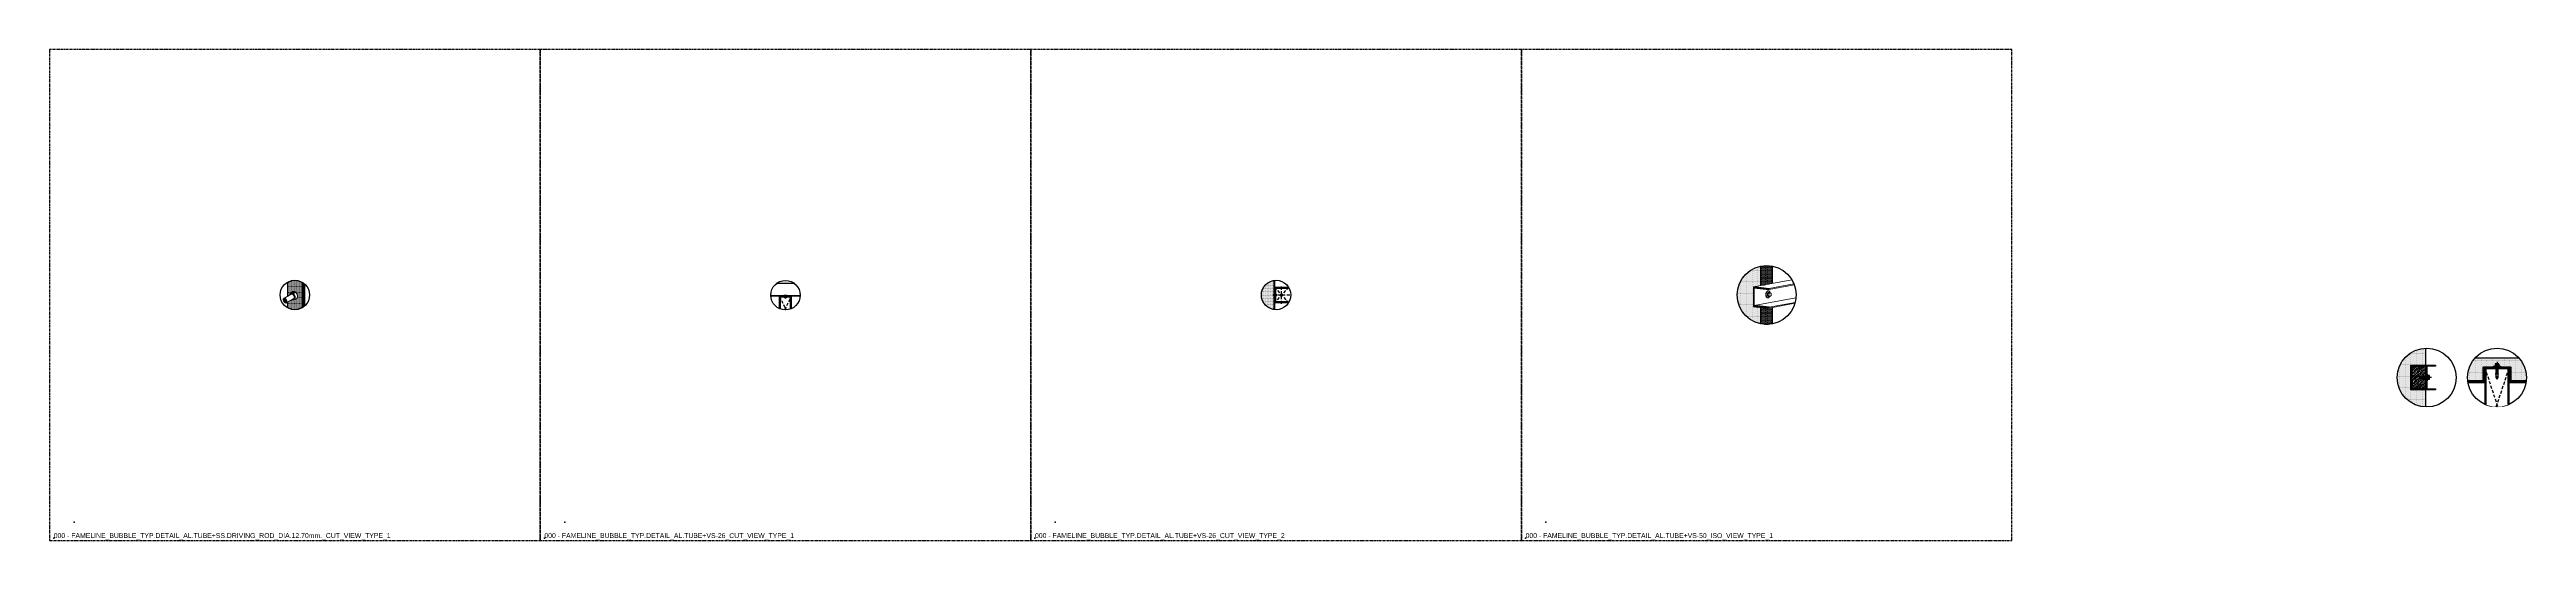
# Model space of a CAD drawing. Header units: millimetres. Extents: x -244126 to 368105, y -173968 to 259060.
# Drawn here: x 38325 to 43373, y 46995 to 47995 of the extents above; entities that cross this region are included whole.
import ezdxf
from ezdxf.xclip import XClip

# ---------------------------------------------------------------- set-up
doc = ezdxf.new("R2010")
doc.units = ezdxf.units.MM
doc.header["$MEASUREMENT"] = 0
doc.header["$XCLIPFRAME"] = 0
doc.linetypes.add('005_GG_TA_LINE', pattern=[13.75, 5, -1.25, 1.25, -1.25, 5])
doc.linetypes.add('HIDDEN', pattern=[9.525, 6.35, -3.175])
for name, color, linetype in [('000 - H A T C H', 8, 'Continuous'), ('000 - H I D D E N', 7, 'Continuous'), ('000 - SYMBOL CON', 1, 'Continuous'), ('000 - WIPEOUT', 250, 'Continuous'), ('001 - ASCESSORIES', 1, 'Continuous'), ('002 - STRUCTURAL STEEL', 4, 'Continuous'), ('A04_TUBE SERIES', 7, 'Continuous')]:
    doc.layers.add(name, color=color, linetype=linetype)
doc.styles.get("Standard").update_dxf_attribs({"font": 'arial.ttf'})
pattern_1 = [(0, (-24972.2676, -76271.4406), (0.9375, 1.875), [0, -1.875])]
pattern_2 = [(135, (37445.3325, -36131.4004), (-1.325825215, -1.325825215), []), (135, (37445.3325, -36130.5165), (-1.325825215, -1.325825215), [])]

# ---------------------------------------------------------------- blocks, each defined once
blk = doc.blocks.new('*U1760')
at = {"color": 0, "linetype": '005_GG_TA_LINE'}
blk.add_lwpolyline([(0, 0), (1000, 0), (1000, 1000), (0, 1000)], close=True, dxfattribs=at)
for p in [(8.6, 4.9), (50, 37.5)]:
    blk.add_point(p, dxfattribs=at)
blk.add_attdef('NAMEBLK', (8.6, 4.9), '', height=10, dxfattribs=at)
blk = doc.blocks.new('A$C883bbb3a')
at = {"color": 0, "linetype": 'Continuous', "lineweight": 0, "extrusion": (5.55112e-17, 0.816497, 0.57735)}
for p, q in [((-88.9, 150.9), (-96, 146.8)), ((-96, 146.8), (-60.6, 126.4)), ((-96, 79.9), (-96, 146.8)), ((-53.6, 130.5), (-88.9, 150.9)), ((-60.6, 126.4), (-53.6, 130.5)), ((-60.6, 6), (-60.6, 126.4)), ((-53.6, 10.1), (-53.6, 130.5)), ((-87.2, 85), (-105.3, 74.5)), ((-80.8, 74), (-99, 63.5)), ((-96, 26.4), (-96, 65.2)), ((-88.7, 87.7), (-83.1, 91)), ((-83.4, 89.1), (-83.4, 89.4)), ((-81.9, 89.9), (-82.3, 89.3)), ((-82.3, 89.3), (-81.5, 88.7)), ((-82.2, 89.2), (-81.9, 89.5)), ((-80.8, 90.1), (-81.9, 89.9)), ((-81.9, 89.5), (-81.9, 89.9)), ((-81.9, 89.5), (-80.8, 89.7)), ((-81.5, 88.7), (-80.3, 88.9)), ((-80, 89.5), (-80.8, 90.1)), ((-80.8, 89.7), (-80.8, 90.1)), ((-80.8, 89.7), (-80.1, 89.2)), ((-80.3, 88.9), (-80, 89.5)), ((-79.2, 71.3), (-73.6, 74.6)), ((-78.9, 89.3), (-78.9, 89.4)), ((-96, 26.4), (-60.6, 6)), ((-60.6, 6), (-53.6, 10.1))]:
    blk.add_line(p, q, dxfattribs=at)
at = {"color": 0, "linetype": 'Continuous', "lineweight": 0}
for centre, major_axis, start_param, end_param in [((-102.2, 69), (3.18, -5.5), -5.497787, 0.785398), ((-84, 79.5), (4.75, -8.23), -0.785398, 3.980305), ((-84, 79.5), (3.25, -5.63), -0.21525, 3.356842), ((-84, 79.5), (-3.18, 5.5), -2.356194, 0), ((-84, 79.5), (4.75, -8.23), -0.838712, -0.785398), ((-78.3, 82.8), (4.75, -8.23), 0, 3.141593), ((-84, 79.5), (3.18, -5.5), 0, 0.785398)]:
    blk.add_ellipse(centre, major_axis=major_axis, ratio=0.57735, start_param=start_param, end_param=end_param, dxfattribs=at)
at = {"color": 0, "linetype": 'Continuous', "lineweight": 0, "extrusion": (-3.37418e-17, 2.77556e-16, -1)}
blk.add_ellipse((-81.1, 89.4), major_axis=(-2.25, 0), ratio=0.57735, start_param=-5.497787, end_param=0.785398, dxfattribs=at)
at = {"color": 0, "linetype": 'Continuous', "lineweight": 0, "extrusion": (-1.99733e-16, 1.28814e-17, -1)}
blk.add_ellipse((-78.3, 82.8), major_axis=(-3.25, 5.63), ratio=0.57735, start_param=-1.083048, end_param=-1.055781, dxfattribs=at)
at = {"color": 0, "linetype": 'Continuous', "lineweight": 0, "extrusion": (1.68259e-16, 9.71445e-17, -1)}
blk.add_ellipse((-78.3, 82.8), major_axis=(-3.25, 5.63), ratio=0.57735, start_param=-2.085811, end_param=-2.058544, dxfattribs=at)
at = {"color": 0, "linetype": 'Continuous', "lineweight": 0}
for points, knots in [([(-78.6, 89), (-78.5, 88.7), (-78.6, 88.4), (-78.8, 88.2), (-79.1, 87.9), (-79.4, 87.7), (-79.9, 87.6), (-80.3, 87.4), (-80.9, 87.4), (-81.4, 87.4), (-81.9, 87.5), (-82.4, 87.6), (-82.8, 87.8), (-83.2, 88), (-83.5, 88.3), (-83.6, 88.6), (-83.8, 88.9), (-83.8, 89.2), (-83.6, 89.5), (-83.5, 89.7), (-83.4, 89.9), (-83.1, 90.1)], [24.229164, 24.229164, 24.229164, 24.229164, 24.821211, 24.821211, 24.821211, 25.412246, 25.412246, 25.412246, 26.002435, 26.002435, 26.002435, 26.595314, 26.595314, 26.595314, 27.186092, 27.186092, 27.186092, 27.778307, 27.778307, 27.778307, 28.201722, 28.201722, 28.201722, 28.201722]), ([(-78.8, 88.7), (-78.9, 88.4), (-79.1, 88.2), (-79.5, 88), (-79.9, 87.8), (-80.3, 87.7), (-80.8, 87.7), (-81.3, 87.7), (-81.8, 87.7), (-82.2, 87.9), (-82.7, 88), (-83.1, 88.3), (-83.3, 88.5), (-83.5, 88.8), (-83.6, 89.1), (-83.6, 89.4), (-83.5, 89.7), (-83.3, 90), (-83, 90.2), (-82.6, 90.4), (-82.2, 90.6), (-81.7, 90.7), (-81.3, 90.8), (-80.8, 90.8), (-80.3, 90.7), (-79.8, 90.6), (-79.4, 90.4), (-79.2, 90.2), (-78.9, 90), (-78.7, 89.7), (-78.7, 89.5), (-78.7, 89.2), (-78.9, 89), (-79.1, 88.7), (-79.2, 88.7), (-79.3, 88.6), (-79.4, 88.5)], [24.5727, 24.5727, 24.5727, 24.5727, 25.175026, 25.175026, 25.175026, 25.776887, 25.776887, 25.776887, 26.378325, 26.378325, 26.378325, 27.008025, 27.008025, 27.008025, 27.612184, 27.612184, 27.612184, 28.215164, 28.215164, 28.215164, 28.817144, 28.817144, 28.817144, 29.418301, 29.418301, 29.418301, 30.021635, 30.021635, 30.021635, 30.623032, 30.623032, 30.623032, 31.224969, 31.224969, 31.224969, 31.415927, 31.415927, 31.415927, 31.415927]), ([(-79.6, 88.5), (-79.5, 88.5), (-79.5, 88.5), (-79.5, 88.5), (-79.5, 88.5), (-79.4, 88.5)], [-0.2407938, -0.2407938, -0.2407938, -0.2407938, -0.150057, -0.150057, 0, 0, 0, 0]), ([(-79.3, 88.3), (-79.4, 88.3), (-79.4, 88.3), (-79.5, 88.4), (-79.5, 88.4), (-79.6, 88.4)], [-0.4013921, -0.4013921, -0.4013921, -0.4013921, -0.200696, -0.200696, -0.0419445, -0.0419445, -0.0419445, -0.0419445]), ([(-79.4, 88.5), (-79.4, 88.5), (-79.4, 88.5), (-79.3, 88.4), (-79.3, 88.3), (-79.3, 88.3)], [-0.284294, -0.284294, -0.284294, -0.284294, -0.142147, -0.142147, 0, 0, 0, 0]), ([(-79.1, 90.2), (-78.8, 89.9), (-78.6, 89.7), (-78.5, 89.4), (-78.5, 89.1), (-78.6, 88.8), (-78.9, 88.6), (-79, 88.5), (-79.1, 88.4), (-79.3, 88.3)], [29.98111, 29.98111, 29.98111, 29.98111, 30.571404, 30.571404, 30.571404, 31.162435, 31.162435, 31.162435, 31.415927, 31.415927, 31.415927, 31.415927])]:
    blk.add_open_spline(points, degree=3, knots=knots, dxfattribs=at)
for points in [[(-83.1, 90.1), (-83.1, 90.1), (-83, 90.2), (-83, 90.2)], [(-79.2, 90.3), (-79.2, 90.2), (-79.1, 90.2), (-79.1, 90.2)]]:
    blk.add_open_spline(points, degree=3, dxfattribs=at)
blk = doc.blocks.new('000 - FAMELINE_BUBBLE_TYP.DETAIL_AL.TUBE+SS.DRIVING_ROD_DIA.12.70mm._CUT_VIEW_TYPE_1')
at = {"layer": '000 - H A T C H'}
h = blk.add_hatch(dxfattribs=at)
h.set_pattern_fill('DOTS', color=8, scale=15)
edge = h.paths.add_edge_path()
edge.add_line((-5, -9), (-14.7, -14.6))
edge.add_line((-14.7, -14.6), (-14.7, -26.1))
edge.add_arc((0, 0), 30, 240.5906, 299.4094)
edge.add_line((14.7, -26.1), (14.7, 26.1))
edge.add_arc((0, 0), 30, 60.5906, 119.4094)
edge.add_line((-14.7, 26.1), (-14.7, -2.4))
edge.add_line((-14.7, -2.4), (-10.3, 0.2))
edge.add_ellipse((-4.7, -2.7), major_axis=(-3.96, 6.86), ratio=0.57735, start_angle=0, end_angle=48.0547, ccw=False)
edge.add_line((-8.7, 4.1), (-4, 6.9))
edge.add_ellipse((0, 0), major_axis=(-3.96, 6.86), ratio=0.57735, start_angle=-180, end_angle=0, ccw=False)
edge.add_line((4, -6.9), (-0.8, -9.6))
edge.add_ellipse((-4.7, -2.7), major_axis=(-3.96, 6.86), ratio=0.57735, start_angle=135, end_angle=180, ccw=False)
edge.add_ellipse((-4.7, -2.7), major_axis=(-3.96, 6.86), ratio=0.57735, start_angle=131.9453, end_angle=135, ccw=False)
h = blk.add_hatch(dxfattribs=at)
h.set_pattern_fill('DOTS', color=1, scale=15, angle=90)
edge = h.paths.add_edge_path()
edge.add_arc((0, 0), 30, 46.5702, 60.5906)
edge.add_line((14.7, 26.1), (14.7, -26.1))
edge.add_arc((0, 0), 30, 299.4094, 313.4298)
edge.add_line((20.6, -21.8), (20.6, 21.8))
h = blk.add_hatch(dxfattribs=at)
h.set_pattern_fill('ANSI32', color=8, scale=1.666667)
h.set_pattern_definition([(45, (-1092.9686, -12432.86), (-0.441941738, 0.441941738), []), (45, (-1092.67396, -12432.86), (-0.441941738, 0.441941738), [])])
edge = h.paths.add_edge_path()
edge.add_ellipse((-19.9, -11.5), major_axis=(-2.65, 4.58), ratio=0.57735, start_angle=0, end_angle=180)
edge.add_ellipse((-19.9, -11.5), major_axis=(-2.65, 4.58), ratio=0.57735, start_angle=180, end_angle=360)
at = {"layer": '000 - SYMBOL CON', "color": 2, "linetype": 'ByBlock'}
blk.add_circle((0, 0), 30, dxfattribs=at)
at = {"color": 3}
ref = blk.add_blockref('A$C883bbb3a', (65.3, -69), dxfattribs=dict(at, xscale=0.8333333333333333, yscale=0.8333333333333333, zscale=0.8333333333333333))
XClip(ref).set_block_clipping_path([(-83.4425528637, 118.4195219494), (-93.2741591539, 115.5327018745), (-101.8942051078, 109.9929347184), (-108.6043458677, 102.2490194701), (-112.8609657359, 92.928322088), (-114.3192186858, 82.7859500417), (-112.8609657359, 72.6435779954), (-108.6043458677, 63.3228806133), (-101.8942051078, 55.5789653649), (-93.2741591539, 50.0391982089), (-83.4425528637, 47.152378134), (-73.195884508, 47.152378134), (-63.3642782177, 50.0391982089), (-54.7442322638, 55.5789653649), (-48.0340915039, 63.3228806133), (-43.7774716357, 72.6435779954), (-42.3192186858, 82.7859500417), (-43.7774716357, 92.928322088), (-48.0340915039, 102.2490194701), (-54.7442322638, 109.9929347184), (-63.3642782177, 115.5327018745), (-73.195884508, 118.4195219494)])
blk = doc.blocks.new('*U1544')
at = {"color": 250}
blk.add_wipeout([(12.5, 0), (12.5, 50), (-12.5, 50), (-12.5, 0)], dxfattribs=at).dxf.layer = '000 - WIPEOUT'
at = {"layer": '000 - H I D D E N', "color": 8, "linetype": 'HIDDEN'}
for p, q in [((12.5, 0), (-12.5, 50)), ((12.5, 50), (-12.5, 0))]:
    blk.add_line(p, q, dxfattribs=at)
at = {"layer": '002 - STRUCTURAL STEEL', "color": 0}
blk.add_lwpolyline([(12.5, 0), (12.5, 50), (-12.5, 50), (-12.5, 0)], close=True, dxfattribs=at)
blk.add_lwpolyline([(10.5, 3), (10.5, 47, 0.414214), (9.5, 48), (-9.5, 48, 0.414214), (-10.5, 47), (-10.5, 3, 0.414214), (-9.5, 2), (9.5, 2, 0.414214)], format="xyb", close=True, dxfattribs=at)
at = {"layer": 'Defpoints', "color": 250}
blk.add_lwpolyline([(12.5, 0), (12.5, 50), (-12.5, 50), (-12.5, 0)], close=True, dxfattribs=at)
at = {"color": 250}
blk.add_wipeout([(12.5, 0), (12.5, 50), (-12.5, 50), (-12.5, 0)], dxfattribs=at).dxf.layer = '000 - WIPEOUT'
at = {"layer": '000 - H A T C H'}
h = blk.add_hatch(dxfattribs=at)
h.set_pattern_fill('ANSI32', color=256, scale=0.25)
h.set_pattern_definition([(45, (7e-15, 37.5), (-1.6838, 1.6838), []), (45, (1.1225, 37.5), (-1.6838, 1.6838), [])])
h.paths.add_polyline_path([(12.5, 0), (12.5, 50), (-12.5, 50), (-12.5, 0)])
edge = h.paths.add_edge_path(flags=16)
edge.add_line((10.5, 3), (10.5, 47))
edge.add_arc((9.5, 47), 1, 360, 450)
edge.add_line((9.5, 48), (-9.5, 48))
edge.add_arc((-9.5, 47), 1, 90, 180)
edge.add_line((-10.5, 47), (-10.5, 3))
edge.add_arc((-9.5, 3), 1, 180, 270)
edge.add_line((-9.5, 2), (9.5, 2))
edge.add_arc((9.5, 3), 1, 270, 360)
at = {"layer": '000 - H I D D E N', "color": 8, "linetype": 'HIDDEN'}
for p, q in [((12.5, 0), (-12.5, 50)), ((12.5, 50), (-12.5, 0))]:
    blk.add_line(p, q, dxfattribs=at)
at = {"layer": '002 - STRUCTURAL STEEL', "color": 0}
blk.add_lwpolyline([(12.5, 0), (12.5, 50), (-12.5, 50), (-12.5, 0)], close=True, dxfattribs=at)
blk.add_lwpolyline([(10.5, 3), (10.5, 47, 0.414214), (9.5, 48), (-9.5, 48, 0.414214), (-10.5, 47), (-10.5, 3, 0.414214), (-9.5, 2), (9.5, 2, 0.414214)], format="xyb", close=True, dxfattribs=at)
at = {"layer": 'Defpoints', "color": 250}
blk.add_lwpolyline([(12.5, 0), (12.5, 50), (-12.5, 50), (-12.5, 0)], close=True, dxfattribs=at)
blk = doc.blocks.new('*U984')
at = {"color": 1}
blk.add_wipeout([(83.5, -11.8), (0, -11.8), (0, 13), (83.5, 13)], dxfattribs=at).dxf.layer = '000 - WIPEOUT'
at = {"layer": '000 - H A T C H'}
h = blk.add_hatch(dxfattribs=at)
h.set_pattern_fill('ANSI32', color=256, scale=0.1)
h.set_pattern_definition([(45, (-5731.1298, 1923.6273), (-0.67351921, 0.67351921), []), (45, (-5730.6808, 1923.6273), (-0.67351921, 0.67351921), [])])
h.paths.add_polyline_path([(0, -13), (83.5, -13), (83.5, -11.8), (0, -11.8)])
at = {"layer": '001 - ASCESSORIES', "color": 1}
blk.add_lwpolyline([(83.5, -11.8), (0, -11.8), (0, 13), (83.5, 13)], close=True, dxfattribs=at)
at = {"layer": '001 - ASCESSORIES', "color": 0}
blk.add_lwpolyline([(0, -13), (83.5, -13), (83.5, -11.8), (0, -11.8)], close=True, dxfattribs=at)
blk = doc.blocks.new('*U985')
at = {"color": 0}
blk.add_wipeout([(-0.001, -0.0015), (-0.001, 0.0015), (0, 0.003), (0, -0.003)], dxfattribs=at).dxf.layer = '000 - WIPEOUT'
blk.add_wipeout([(0.0032, 0.001), (0.0032, -0.001), (0, -0.001), (0, 0.001)]).dxf.layer = '000 - WIPEOUT'
at = {"layer": '001 - ASCESSORIES', "color": 0}
for p, q in [((0.0032, 0.001), (0, 0.001)), ((0.0032, -0.001), (0, -0.001))]:
    blk.add_line(p, q, dxfattribs=at)
blk.add_lwpolyline([(-0.001, -0.0015), (-0.001, 0.0015), (0, 0.003), (0, -0.003)], close=True, dxfattribs=at)
blk.add_lwpolyline([(0.0047, -0.001), (0.0047, 0.001, -0.5), (0.0047, -0.001, -0.666667), (0.0032, -0.001), (0.0032, 0.001, -0.666667), (0.0047, 0.001)], format="xyb", dxfattribs=at)
blk = doc.blocks.new('000 - FAMELINE_BUBBLE_TYP.DETAIL_AL.TUBE+VS-26_CUT_VIEW_TYPE_1')
at = {"layer": 'A04_TUBE SERIES', "color": 3}
ref = blk.add_blockref('*U1544', (0, -2.5), dxfattribs=dict(at, rotation=180))
XClip(ref).set_block_clipping_path([(0, -32.2), (8.4519767052, -30.9847892084), (16.2192245237, -27.4376059849), (22.6724872306, -21.8458220183), (27.2889598606, -14.66245039), (29.6946432564, -6.4694451482), (29.6946432564, 2.0694451482), (27.2889598606, 10.2624503901), (22.6724872306, 17.4458220184), (16.2192245237, 23.0376059849), (8.4519767052, 26.5847892084), (0, 27.8), (-8.4519767052, 26.5847892084), (-16.2192245237, 23.0376059849), (-22.6724872306, 17.4458220184), (-27.2889598606, 10.2624503901), (-29.6946432564, 2.0694451482), (-29.6946432564, -6.4694451482), (-27.2889598606, -14.66245039), (-22.6724872306, -21.8458220183), (-16.2192245237, -27.4376059849), (-8.4519767052, -30.9847892084)])
ref = blk.add_blockref('*U984', (41.7, 10.5), dxfattribs=dict(at, xscale=-1))
XClip(ref).set_block_clipping_path([(41.7409421421, 19.2), (50.1929188473, 17.9847892084), (57.9601666658, 14.4376059849), (64.4134293727, 8.8458220183), (69.0299020027, 1.66245039), (71.4355853985, -6.5305548518), (71.4355853985, -15.0694451482), (69.0299020027, -23.2624503901), (64.4134293727, -30.4458220184), (57.9601666658, -36.0376059849), (50.1929188473, -39.5847892084), (41.7409421421, -40.8), (33.2889654369, -39.5847892084), (25.5217176184, -36.0376059849), (19.0684549115, -30.4458220184), (14.4519822815, -23.2624503901), (12.0462988857, -15.0694451482), (12.0462988857, -6.5305548518), (14.4519822815, 1.66245039), (19.0684549115, 8.8458220183), (25.5217176184, 14.4376059849), (33.2889654369, 17.9847892084)])
at = {"layer": '001 - ASCESSORIES', "xscale": 1000, "yscale": 1000, "zscale": 1000, "rotation": 270}
blk.add_blockref('*U985', (0, -1.3), dxfattribs=at)
at = {"layer": '000 - SYMBOL CON', "color": 2, "linetype": 'ByBlock'}
blk.add_circle((0, -0.3), 30, dxfattribs=at)
at = {"layer": 'A04_TUBE SERIES', "color": 3}
blk.add_lwpolyline([(29.9, -2.5), (-29.9, -2.5)], dxfattribs=at)
blk = doc.blocks.new('*U982')
at = {"layer": '000 - H A T C H', "linetype": '005_GG_TA_LINE'}
h = blk.add_hatch(color=250, dxfattribs=at)
h.dxf.hatch_style = 1
h.paths.add_polyline_path([(-13.5, -15), (12.5, -15), (12.5, -13.8, 0.284155), (12.3, -13.5), (10.7, -12.7, 0.535185), (10, -13.1), (10, -13.8), (-11.5, -13.8, -0.414214), (-12.3, -13), (-12.3, -6.3, -0.267949), (-12.2, -6, 0.267949), (-12, -5.8), (-12, 5), (-12, 5.8, 0.267949), (-12.2, 6, -0.267949), (-12.3, 6.3), (-12.3, 13, -0.414214), (-11.5, 13.8), (10, 13.8), (10, 13.1, 0.580134), (10.8, 12.7), (12.3, 13.5, 0.284155), (12.5, 13.8), (12.5, 15), (-13.5, 15)])
at = {"layer": '000 - H I D D E N'}
h = blk.add_hatch(dxfattribs=at)
h.set_pattern_fill('ANSI32', color=8, scale=3)
h.paths.add_polyline_path([(-13.5, -15), (12.5, -15), (12.5, -13.8, 0.284155), (12.3, -13.5), (10.7, -12.7, 0.535185), (10, -13.1), (10, -13.8), (-11.5, -13.8, -0.414214), (-12.3, -13), (-12.3, -6.3, -0.267949), (-12.2, -6, 0.267949), (-12, -5.8), (-12, 5), (-12, 5.8, 0.267949), (-12.2, 6, -0.267949), (-12.3, 6.3), (-12.3, 13, -0.414214), (-11.5, 13.8), (10, 13.8), (10, 13.1, 0.535185), (10.7, 12.7), (12.3, 13.5, 0.284155), (12.5, 13.8), (12.5, 15), (-13.5, 15)])
at = {"color": 3}
blk.add_lwpolyline([(-13.5, -15), (12.5, -15), (12.5, -13.8, 0.284155), (12.3, -13.5), (10.7, -12.7, 0.535185), (10, -13.1), (10, -13.8), (-11.5, -13.8, -0.414214), (-12.3, -13), (-12.3, -6.3, -0.267949), (-12.2, -6, 0.267949), (-12, -5.8), (-12, 5), (-12, 5.8, 0.267949), (-12.2, 6, -0.267949), (-12.3, 6.3), (-12.3, 13, -0.414214), (-11.5, 13.8), (10, 13.8), (10, 13.1, 0.580134), (10.8, 12.7), (12.3, 13.5, 0.284155), (12.5, 13.8), (12.5, 15), (-13.5, 15), (-13.5, -15)], format="xyb", close=True, dxfattribs=at)
blk.add_point((0, 0))
at = {"layer": '000 - H I D D E N', "color": 8, "linetype": 'HIDDEN'}
for p, q in [((14.6, 16.2), (-14.6, -16.2)), ((-14.6, 16.2), (14.6, -16.2)), ((0, -17.9), (0, 17.9)), ((-17.9, 0), (17.9, 0))]:
    blk.add_line(p, q, dxfattribs=at)
at = {"layer": '001 - ASCESSORIES', "color": 0}
blk.add_lwpolyline([(-12, 5), (-12, -5.8, -0.267949), (-12.2, -6, 0.267949), (-12.3, -6.3), (-12.3, -13, 0.414214), (-11.5, -13.8), (10, -13.8), (10, -13.1, -0.535185), (10.7, -12.7), (12.3, -13.5, -0.284155), (12.5, -13.8), (12.5, -15), (-13.5, -15), (-13.5, 15), (12.5, 15), (12.5, 13.8, -0.284155), (12.3, 13.5), (10.7, 12.7, -0.535185), (10, 13.1), (10, 13.8), (-11.5, 13.8, 0.414214), (-12.3, 13), (-12.3, 6.3, 0.267949), (-12.2, 6, -0.267949), (-12, 5.8), (-12, 0.3)], format="xyb", dxfattribs=at)
at = {"layer": '001 - ASCESSORIES', "color": 0, "linetype": '005_GG_TA_LINE'}
blk.add_lwpolyline([(-13.5, -15), (12.5, -15), (12.5, -13.8, 0.284155), (12.3, -13.5), (10.7, -12.7, 0.535185), (10, -13.1), (10, -13.8), (-11.5, -13.8, -0.414214), (-12.3, -13), (-12.3, -6.3, -0.267949), (-12.2, -6, 0.267949), (-12, -5.8), (-12, 5), (-12, 5.8, 0.267949), (-12.2, 6, -0.267949), (-12.3, 6.3), (-12.3, 13, -0.414214), (-11.5, 13.8), (10, 13.8), (10, 13.1, 0.535185), (10.7, 12.7), (12.3, 13.5, 0.284155), (12.5, 13.8), (12.5, 15), (-13.5, 15), (-13.5, -15)], format="xyb", close=True, dxfattribs=at)
blk = doc.blocks.new('*U983')
at = {"color": 0}
blk.add_wipeout([(-0.001, -0.0015), (-0.001, 0.0015), (0, 0.003), (0, -0.003)], dxfattribs=at).dxf.layer = '000 - WIPEOUT'
blk.add_wipeout([(0.0027, 0.001), (0.0027, -0.001), (0, -0.001), (0, 0.001)]).dxf.layer = '000 - WIPEOUT'
at = {"layer": '001 - ASCESSORIES', "color": 0}
for p, q in [((0.0027, 0.001), (0, 0.001)), ((0.0027, -0.001), (0, -0.001))]:
    blk.add_line(p, q, dxfattribs=at)
blk.add_lwpolyline([(-0.001, -0.0015), (-0.001, 0.0015), (0, 0.003), (0, -0.003)], close=True, dxfattribs=at)
blk.add_lwpolyline([(0.0042, -0.001), (0.0042, 0.001, -0.5), (0.0042, -0.001, -0.666667), (0.0027, -0.001), (0.0027, 0.001, -0.666667), (0.0042, 0.001)], format="xyb", dxfattribs=at)
blk = doc.blocks.new('000 - FAMELINE_BUBBLE_TYP.DETAIL_AL.TUBE+VS-26_CUT_VIEW_TYPE_2')
at = {"layer": '000 - H A T C H'}
h = blk.add_hatch(dxfattribs=at)
h.set_pattern_fill('DOTS', color=8, scale=25)
h.set_pattern_definition([(0, (4160.7954, -37350.1946), (0.78125, 1.5625), [0, -1.5625])])
h.paths.add_polyline_path([(-3.7, 29.8, 0.378444), (-30, 0, 0.378444), (-3.7, -29.8), (-3.7, -1, -0.666667), (-5.2, -1, -0.5), (-5.2, 1, -0.666667), (-3.7, 1)])
h = blk.add_hatch(dxfattribs=at)
h.set_pattern_fill('ANSI32', color=8, scale=3.333333)
h.set_pattern_definition([(45, (1385.7872, -12431.4269), (-0.88388348, 0.88388348), []), (45, (1386.3765, -12431.4269), (-0.88388348, 0.88388348), [])])
edge = h.paths.add_edge_path()
edge.add_arc((0, 0), 30, 262.9155, 265.2198)
edge.add_line((-2.5, -29.9), (-2.5, 29.9))
edge.add_arc((0, 0), 30, 94.7802, 97.0845)
edge.add_line((-3.7, 29.8), (-3.7, -29.8))
at = {"layer": '000 - SYMBOL CON', "color": 2, "linetype": 'ByBlock'}
blk.add_circle((0, 0), 30, dxfattribs=at)
at = {"layer": 'A04_TUBE SERIES', "color": 3}
for points in [[(-3.7, -29.8), (-3.7, 29.8)], [(-2.5, -29.9), (-2.5, 29.9)]]:
    blk.add_lwpolyline(points, dxfattribs=at)
blk.add_blockref('*U982', (11, 0), dxfattribs=at)
at = {"layer": '001 - ASCESSORIES', "xscale": 1000, "yscale": 1000, "zscale": 1000, "rotation": 180}
blk.add_blockref('*U983', (-1, 0), dxfattribs=at)
blk = doc.blocks.new('A$Cf56e523b')
at = {"color": 0, "linetype": 'Continuous', "lineweight": 0, "extrusion": (6.66134e-16, 0.989374, 0.145396)}
for p, q in [((-189.4, 417.5), (-219.9, 411.8)), ((-219.9, 411.8), (-140.7, 402.9)), ((-219.9, -19.6), (-219.9, 411.8)), ((-110.2, 408.6), (-189.4, 417.5)), ((-140.7, 402.9), (-110.2, 408.6)), ((-140.7, 236.7), (-140.7, 402.9)), ((-97.8, 434.8), (-128.3, 429)), ((-128.3, 429), (-49.1, 420.2)), ((-128.3, 410.7), (-128.3, 429)), ((-110.2, 242.4), (-110.2, 408.6)), ((-18.6, 425.9), (-97.8, 434.8)), ((-49.1, 420.2), (-18.6, 425.9)), ((-49.1, 254), (-49.1, 420.2)), ((-18.6, 259.7), (-18.6, 425.9)), ((32, 269.3), (-158, 233.4)), ((71.6, 264.8), (-118.4, 229)), ((71.6, 262.8), (-118.4, 227)), ((32, 269.3), (71.6, 264.8)), ((33.6, 255.7), (33.6, 221.6)), ((71.6, 264.8), (71.6, 262.8)), ((-158, 233.4), (-158, 183.9)), ((-118.4, 229), (-158, 233.4)), ((-156.4, 231.3), (-118.4, 227)), ((-156.4, 185.8), (-156.4, 231.3)), ((33.6, 221.6), (-156.4, 185.8)), ((-122.6, 205.6), (-121.7, 205.5)), ((-119.7, 219.2), (-122.3, 216.2)), ((-122.3, 216.2), (-122.3, 211.2)), ((-122.3, 216.2), (-119, 215.8)), ((-122.3, 211.2), (-119.7, 209.2)), ((-122.3, 211.2), (-119, 210.8)), ((-119.7, 219.2), (-116.4, 218.8)), ((-119.7, 209.2), (-116.4, 208.8)), ((-116.4, 218.8), (-119, 215.8)), ((-119, 215.8), (-119, 210.8)), ((-119, 210.8), (-116.4, 208.8)), ((-118.4, 227), (-118.4, 229)), ((71.6, 217.3), (-118.4, 181.5)), ((71.6, 215.3), (-118.4, 179.5)), ((-113.7, 216.8), (-116.4, 218.8)), ((-116.4, 208.8), (-113.7, 211.8)), ((-113.7, 211.8), (-113.7, 216.8)), ((-49.1, -11.2), (-49.1, 192.6)), ((-33.8, 210.9), (-31.4, 210.7)), ((-26.7, 243.2), (-33.1, 236)), ((-33.1, 236), (-33.1, 224.2)), ((-33.1, 236), (-25.1, 235.2)), ((-33.1, 224.2), (-26.7, 219.4)), ((-33.1, 224.2), (-25.1, 223.3)), ((-26.7, 243.2), (-18.8, 242.3)), ((-26.7, 219.4), (-18.8, 218.5)), ((-18.8, 242.3), (-25.1, 235.2)), ((-25.1, 235.2), (-25.1, 223.3)), ((-25.1, 223.3), (-18.8, 218.5)), ((-12.4, 237.5), (-18.8, 242.3)), ((-18.8, 218.5), (-12.4, 225.7)), ((-18.6, -5.4), (-18.6, 198.3)), ((-12.4, 225.7), (-12.4, 237.5)), ((33.6, 221.6), (71.6, 217.3)), ((71.6, 217.3), (71.6, 215.3)), ((-158, 183.9), (-118.4, 179.5)), ((-118.4, 181.5), (-156.4, 185.8)), ((-140.7, -28.5), (-140.7, 182)), ((-118.4, 179.5), (-118.4, 181.5)), ((-110.2, -22.7), (-110.2, 181.1)), ((453.3, 26), (453.3, 29)), ((462.7, 32.7), (455.1, 30.2)), ((463.3, 31.3), (463.3, 42.2)), ((463.3, 31.3), (472.8, 30.2)), ((465.1, 44.5), (463.5, 42.8)), ((475.8, 45.4), (465.6, 44.8)), ((466.9, 22.8), (466.9, 23.1)), ((466.9, 19.9), (466.9, 22)), ((466.9, 16.9), (466.9, 19)), ((466.9, 13.9), (466.9, 16.1)), ((466.9, 11), (466.9, 13.1)), ((466.9, 8), (466.9, 10.1)), ((466.9, 5), (466.9, 7.2)), ((466.9, 2.1), (466.9, 4.2)), ((466.9, -0.9), (466.9, 1.2)), ((472.8, 30.2), (472.8, 41.1)), ((472.8, 30.2), (483.9, 30.9)), ((484.6, 44.4), (475.8, 45.4)), ((481.9, 21.4), (481.9, 23.1)), ((481.9, 18.4), (481.9, 20.2)), ((481.9, 15.4), (481.9, 17.2)), ((481.9, 12.4), (481.9, 14.2)), ((481.9, 9.5), (481.9, 11.3)), ((481.9, 6.5), (481.9, 8.3)), ((481.9, 3.5), (481.9, 5.3)), ((481.9, 0.6), (481.9, 2.4)), ((483.9, 30.9), (483.9, 41.8)), ((483.9, 30.9), (485.5, 32.6)), ((485.5, 32.6), (485.5, 43.5)), ((486.1, 32.7), (493.6, 30.2)), ((495.4, 26), (495.4, 29)), ((-219.9, -19.6), (-140.7, -28.5)), ((-140.7, -28.5), (-110.2, -22.7)), ((-110.2, -4.4), (-49.1, -11.2)), ((-49.1, -11.2), (-18.6, -5.4)), ((466.9, -3.9), (466.9, -1.7)), ((466.9, -6.8), (466.9, -4.7)), ((466.9, -9.8), (466.9, -7.7)), ((466.9, -12.8), (466.9, -10.7)), ((466.9, -15.7), (466.9, -13.6)), ((466.9, -18.5), (466.9, -16.6)), ((466.9, -18.6), (466.9, -39.3)), ((474.4, -48.2), (467, -39.4)), ((469.8, -19.1), (469.5, -19.2)), ((469.5, -19.2), (469.5, -19.8)), ((474.4, -48.2), (481.8, -39.4)), ((481.8, -18.6), (481.8, -39.3)), ((481.9, -2.4), (481.9, -0.6)), ((481.9, -5.4), (481.9, -3.6)), ((481.9, -8.3), (481.9, -6.5)), ((481.9, -11.3), (481.9, -9.5)), ((481.9, -14.3), (481.9, -12.5)), ((481.9, -17.2), (481.9, -15.4)), ((481.9, -18.5), (481.9, -18.4))]:
    blk.add_line(p, q, dxfattribs=at)
at = {"color": 0, "linetype": 'Continuous', "lineweight": 0}
for centre, major_axis, ratio, start_param, end_param in [((-121.7, 214.4), (-0.98, -8.75), 0.604058, -3.327534, 0), ((-120.7, 214.3), (-0.98, -8.75), 0.604058, -3.898117, 0.18347), ((-120.7, 214.3), (-0.98, -8.75), 0.604058, -2.229822, 0.18347), ((-120.7, 214.3), (-0.98, -8.75), 0.604058, 0.18347, 0.975482), ((-120.7, 214.3), (-0.98, -8.75), 0.604058, 0.18347, 0.975482), ((-120.7, 214.3), (0.98, 8.75), 0.604058, -1.038524, -0.756524), ((-120.7, 214.3), (0.98, 8.75), 0.604058, -1.038524, -0.756524), ((-31.5, 231.8), (-2.3, -20.9), 0.604058, -1.976257, 0), ((-29.1, 231.6), (-2.3, -20.9), 0.604058, -2.018128, 0.18347), ((-29.1, 231.6), (-2.3, -20.9), 0.604058, -2.018128, 0.18347), ((-29.1, 231.6), (-2.3, -20.9), 0.604058, 0.18347, 0.975482), ((-29.1, 231.6), (-2.3, -20.9), 0.604058, 0.18347, 0.975482), ((-29.1, 231.6), (2.3, 20.9), 0.604058, -1.038524, -0.756524), ((-29.1, 231.6), (2.3, 20.9), 0.604058, -1.038524, -0.756524), ((474.4, 29), (-21, 0), 0.145396, -0.415626, 2.484843), ((474.4, 29), (-21, 0), 0.145396, -0.415626, 2.484843), ((474.4, 26), (-21, 0), 0.145396, 0, 2.484843), ((464.3, 42.2), (-1.01, -0.38), 0.906305, -1.897121, -0.326325), ((465.8, 43.8), (0.436, -0.919), 0.875158, -3.638452, -2.802333), ((472.9, 41.3), (-0.03, -1), 0.150581, -2.971057, -1.400261), ((474.4, 29), (21, 0), 0.145396, -0.65675, 0.415626), ((474.4, 29), (21, 0), 0.145396, -0.65675, 0.415626), ((474.4, 26), (21, 0), 0.145396, -0.65675, 0), ((474.4, -18.5), (-7.5, 0), 0.145396, 0, 0.857976), ((474.4, -18.5), (7.5, 0), 0.145396, -1.269481, -0.65675), ((474.4, -18.5), (7.5, 0), 0.145396, -0.65675, 0)]:
    blk.add_ellipse(centre, major_axis=major_axis, ratio=ratio, start_param=start_param, end_param=end_param, dxfattribs=at)
at = {"color": 0, "linetype": 'Continuous', "lineweight": 0, "extrusion": (-3.0076e-17, 1.98877e-16, -1)}
for centre, major_axis in [((-119.7, 214.2), (-0.6, -5.32)), ((-26.7, 231.3), (-1.4, -12.7))]:
    blk.add_ellipse(centre, major_axis=major_axis, ratio=0.604058, start_param=-0.18347, end_param=3.539334, dxfattribs=at)
at = {"color": 0, "linetype": 'Continuous', "lineweight": 0, "extrusion": (3.21605e-16, 1.59458e-16, -1)}
blk.add_ellipse((-119.7, 214.2), major_axis=(-0.6, -5.32), ratio=0.604058, start_param=-0.397742, end_param=-0.18347, dxfattribs=at)
at = {"color": 0, "linetype": 'Continuous', "lineweight": 0, "extrusion": (1.35777e-16, 1.52357e-16, -1)}
blk.add_ellipse((-26.7, 231.3), major_axis=(-1.4, -12.7), ratio=0.604058, start_param=-0.397742, end_param=-0.18347, dxfattribs=at)
at = {"color": 0, "linetype": 'Continuous', "lineweight": 0, "extrusion": (-1.06773e-16, 2.77556e-16, -1)}
blk.add_ellipse((474.4, 31.9), major_axis=(-12.8, 0), ratio=0.145396, start_param=-2.484843, end_param=0.521436, dxfattribs=at)
at = {"color": 0, "linetype": 'Continuous', "lineweight": 0, "extrusion": (3.32217e-16, 1.3021e-16, -1)}
blk.add_ellipse((475.8, 44.4), major_axis=(-0.03, -1), ratio=0.150581, start_param=-3.312128, end_param=-3.128658, dxfattribs=at)
at = {"color": 0, "linetype": 'Continuous', "lineweight": 0, "extrusion": (9.4611e-18, 1.581e-16, -1)}
blk.add_ellipse((483, 41.9), major_axis=(0.436, -0.919), ratio=0.875158, start_param=-2.644733, end_param=-1.073937, dxfattribs=at)
at = {"color": 0, "linetype": 'Continuous', "lineweight": 0, "extrusion": (-9.39676e-17, 1.72304e-16, -1)}
blk.add_ellipse((484.4, 43.4), major_axis=(1.01, 0.38), ratio=0.906305, start_param=-1.244472, end_param=0.326325, dxfattribs=at)
at = {"color": 0, "linetype": 'Continuous', "lineweight": 0, "extrusion": (-2.23306e-16, 4.996e-16, -1)}
blk.add_ellipse((474.4, 31.9), major_axis=(12.8, 0), ratio=0.145396, start_param=-0.521436, end_param=0.65675, dxfattribs=at)
at = {"color": 0, "linetype": 'Continuous', "lineweight": 0, "extrusion": (-1.70269e-16, 8.04912e-16, -1)}
blk.add_ellipse((474.4, -39.3), major_axis=(7.46, 0), ratio=0.145396, start_param=0, end_param=3.141593, dxfattribs=at)
at = {"color": 0, "linetype": 'Continuous', "lineweight": 0}
for points, knots in [([(466.3, 22.2), (466.3, 22.1), (466.6, 22), (467.1, 21.9), (467.6, 21.9), (468.4, 21.8), (469.3, 21.8), (470.2, 21.7), (471.3, 21.7), (472.5, 21.7), (473.7, 21.8), (474.9, 21.8), (476, 21.9), (477.2, 22), (478.3, 22.2), (479.3, 22.4), (480.2, 22.5), (481, 22.8), (481.5, 23), (481.7, 23), (481.8, 23.1), (481.9, 23.1)], [87.04763, 87.04763, 87.04763, 87.04763, 87.493295, 87.493295, 87.493295, 87.938562, 87.938562, 87.938562, 88.383501, 88.383501, 88.383501, 88.829277, 88.829277, 88.829277, 89.274291, 89.274291, 89.274291, 89.71947, 89.71947, 89.71947, 89.831126, 89.831126, 89.831126, 89.831126]), ([(466.9, 23.1), (466.4, 23), (466.3, 22.9), (466.4, 22.8), (466.5, 22.7), (466.8, 22.6), (467.4, 22.5), (468, 22.4), (468.9, 22.4), (469.9, 22.3), (470.8, 22.3), (472, 22.3), (473.2, 22.4), (474.3, 22.4), (475.6, 22.5), (476.7, 22.6), (477.8, 22.7), (478.8, 22.9), (479.7, 23)], [86.688606, 86.688606, 86.688606, 86.688606, 87.134151, 87.134151, 87.134151, 87.579319, 87.579319, 87.579319, 88.025813, 88.025813, 88.025813, 88.471343, 88.471343, 88.471343, 88.917794, 88.917794, 88.917794, 89.345952, 89.345952, 89.345952, 89.345952]), ([(466.9, 20.1), (466.4, 20), (466.3, 19.9), (466.4, 19.8), (466.5, 19.7), (466.8, 19.6), (467.4, 19.5), (468, 19.4), (468.9, 19.4), (469.9, 19.4), (470.8, 19.3), (472, 19.3), (473.2, 19.4), (474.3, 19.4), (475.5, 19.5), (476.7, 19.6), (477.8, 19.8), (478.9, 19.9), (479.8, 20.1), (480.7, 20.3), (481.4, 20.5), (481.8, 20.7), (482.2, 21), (482.4, 21.2), (482.4, 21.4), (482.3, 21.6), (482.2, 21.8), (481.9, 21.9)], [80.40542, 80.40542, 80.40542, 80.40542, 80.850387, 80.850387, 80.850387, 81.296749, 81.296749, 81.296749, 81.74261, 81.74261, 81.74261, 82.188042, 82.188042, 82.188042, 82.633115, 82.633115, 82.633115, 83.079311, 83.079311, 83.079311, 83.524621, 83.524621, 83.524621, 83.970506, 83.970506, 83.970506, 84.274594, 84.274594, 84.274594, 84.274594]), ([(466.3, 19.3), (466.3, 19.2), (466.6, 19.1), (467.1, 19), (467.6, 18.9), (468.4, 18.8), (469.3, 18.8), (470.3, 18.7), (471.3, 18.7), (472.5, 18.8), (473.7, 18.8), (474.9, 18.9), (476.1, 19), (477.3, 19.1), (478.4, 19.2), (479.3, 19.4), (480.3, 19.6), (481, 19.8), (481.6, 20), (482.1, 20.3), (482.4, 20.5), (482.4, 20.8)], [80.764445, 80.764445, 80.764445, 80.764445, 81.210481, 81.210481, 81.210481, 81.656062, 81.656062, 81.656062, 82.101259, 82.101259, 82.101259, 82.552467, 82.552467, 82.552467, 82.998059, 82.998059, 82.998059, 83.452075, 83.452075, 83.452075, 83.906091, 83.906091, 83.906091, 83.906091]), ([(466.9, 17.1), (466.4, 17.1), (466.3, 16.9), (466.4, 16.8), (466.5, 16.7), (466.8, 16.6), (467.4, 16.6), (468, 16.5), (468.9, 16.4), (469.9, 16.4), (470.8, 16.4), (472, 16.4), (473.2, 16.4), (474.3, 16.5), (475.5, 16.5), (476.7, 16.7), (477.8, 16.8), (478.9, 16.9), (479.8, 17.1), (480.7, 17.3), (481.4, 17.5), (481.8, 17.8), (482.2, 18), (482.4, 18.2), (482.4, 18.5), (482.3, 18.6), (482.2, 18.8), (481.9, 19)], [74.122235, 74.122235, 74.122235, 74.122235, 74.567202, 74.567202, 74.567202, 75.013564, 75.013564, 75.013564, 75.459425, 75.459425, 75.459425, 75.904857, 75.904857, 75.904857, 76.34993, 76.34993, 76.34993, 76.796126, 76.796126, 76.796126, 77.241436, 77.241436, 77.241436, 77.68732, 77.68732, 77.68732, 77.991408, 77.991408, 77.991408, 77.991408]), ([(466.3, 16.3), (466.3, 16.2), (466.6, 16.1), (467.1, 16), (467.6, 15.9), (468.4, 15.9), (469.3, 15.8), (470.3, 15.8), (471.3, 15.8), (472.5, 15.8), (473.7, 15.8), (474.9, 15.9), (476.1, 16), (477.3, 16.1), (478.4, 16.3), (479.3, 16.4), (480.3, 16.6), (481, 16.8), (481.6, 17.1), (482.1, 17.3), (482.4, 17.5), (482.4, 17.8)], [74.481259, 74.481259, 74.481259, 74.481259, 74.927296, 74.927296, 74.927296, 75.372877, 75.372877, 75.372877, 75.818073, 75.818073, 75.818073, 76.269281, 76.269281, 76.269281, 76.714873, 76.714873, 76.714873, 77.16889, 77.16889, 77.16889, 77.622906, 77.622906, 77.622906, 77.622906]), ([(466.9, 14.2), (466.4, 14.1), (466.3, 14), (466.4, 13.9), (466.5, 13.8), (466.8, 13.7), (467.4, 13.6), (468, 13.5), (468.9, 13.5), (469.9, 13.4), (470.8, 13.4), (472, 13.4), (473.2, 13.4), (474.3, 13.5), (475.5, 13.6), (476.7, 13.7), (477.8, 13.8), (478.9, 14), (479.8, 14.2), (480.7, 14.3), (481.4, 14.6), (481.8, 14.8), (482.2, 15), (482.4, 15.3), (482.4, 15.5), (482.3, 15.7), (482.2, 15.8), (481.9, 16)], [67.83905, 67.83905, 67.83905, 67.83905, 68.284017, 68.284017, 68.284017, 68.730378, 68.730378, 68.730378, 69.176239, 69.176239, 69.176239, 69.621671, 69.621671, 69.621671, 70.066745, 70.066745, 70.066745, 70.51294, 70.51294, 70.51294, 70.958251, 70.958251, 70.958251, 71.404135, 71.404135, 71.404135, 71.708223, 71.708223, 71.708223, 71.708223]), ([(466.3, 13.3), (466.3, 13.2), (466.6, 13.1), (467.1, 13), (467.6, 13), (468.4, 12.9), (469.3, 12.9), (470.3, 12.8), (471.3, 12.8), (472.5, 12.8), (473.7, 12.9), (474.9, 12.9), (476.1, 13), (477.3, 13.1), (478.4, 13.3), (479.3, 13.5), (480.3, 13.7), (481, 13.9), (481.6, 14.1), (482.1, 14.3), (482.4, 14.6), (482.4, 14.8)], [68.198074, 68.198074, 68.198074, 68.198074, 68.64411, 68.64411, 68.64411, 69.089691, 69.089691, 69.089691, 69.534888, 69.534888, 69.534888, 69.986096, 69.986096, 69.986096, 70.431688, 70.431688, 70.431688, 70.885704, 70.885704, 70.885704, 71.339721, 71.339721, 71.339721, 71.339721]), ([(466.9, 11.2), (466.4, 11.1), (466.3, 11), (466.4, 10.9), (466.5, 10.8), (466.8, 10.7), (467.4, 10.6), (468, 10.5), (468.9, 10.5), (469.9, 10.5), (470.8, 10.4), (472, 10.4), (473.2, 10.5), (474.3, 10.5), (475.5, 10.6), (476.7, 10.7), (477.8, 10.8), (478.9, 11), (479.8, 11.2), (480.7, 11.4), (481.4, 11.6), (481.8, 11.8), (482.2, 12.1), (482.4, 12.3), (482.4, 12.5), (482.3, 12.7), (482.2, 12.9), (481.9, 13)], [61.555865, 61.555865, 61.555865, 61.555865, 62.000831, 62.000831, 62.000831, 62.447193, 62.447193, 62.447193, 62.893054, 62.893054, 62.893054, 63.338486, 63.338486, 63.338486, 63.783559, 63.783559, 63.783559, 64.229755, 64.229755, 64.229755, 64.675066, 64.675066, 64.675066, 65.12095, 65.12095, 65.12095, 65.425038, 65.425038, 65.425038, 65.425038]), ([(466.3, 10.4), (466.3, 10.3), (466.6, 10.2), (467.1, 10.1), (467.6, 10), (468.4, 9.9), (469.3, 9.9), (470.3, 9.8), (471.3, 9.8), (472.5, 9.9), (473.7, 9.9), (474.9, 10), (476.1, 10.1), (477.3, 10.2), (478.4, 10.3), (479.3, 10.5), (480.3, 10.7), (481, 10.9), (481.6, 11.1), (482.1, 11.4), (482.4, 11.6), (482.4, 11.9)], [61.914889, 61.914889, 61.914889, 61.914889, 62.360925, 62.360925, 62.360925, 62.806506, 62.806506, 62.806506, 63.251703, 63.251703, 63.251703, 63.702911, 63.702911, 63.702911, 64.148503, 64.148503, 64.148503, 64.602519, 64.602519, 64.602519, 65.056535, 65.056535, 65.056535, 65.056535]), ([(466.9, 8.2), (466.4, 8.1), (466.3, 8), (466.4, 7.9), (466.5, 7.8), (466.8, 7.7), (467.4, 7.7), (468, 7.6), (468.9, 7.5), (469.9, 7.5), (470.8, 7.5), (472, 7.5), (473.2, 7.5), (474.3, 7.6), (475.5, 7.6), (476.7, 7.8), (477.8, 7.9), (478.9, 8), (479.8, 8.2), (480.7, 8.4), (481.4, 8.6), (481.8, 8.9), (482.2, 9.1), (482.4, 9.3), (482.4, 9.6), (482.3, 9.7), (482.2, 9.9), (481.9, 10.1)], [55.272679, 55.272679, 55.272679, 55.272679, 55.717646, 55.717646, 55.717646, 56.164008, 56.164008, 56.164008, 56.609869, 56.609869, 56.609869, 57.055301, 57.055301, 57.055301, 57.500374, 57.500374, 57.500374, 57.94657, 57.94657, 57.94657, 58.39188, 58.39188, 58.39188, 58.837764, 58.837764, 58.837764, 59.141852, 59.141852, 59.141852, 59.141852]), ([(466.3, 7.4), (466.3, 7.3), (466.6, 7.2), (467.1, 7.1), (467.6, 7), (468.4, 7), (469.3, 6.9), (470.3, 6.9), (471.3, 6.9), (472.5, 6.9), (473.7, 6.9), (474.9, 7), (476.1, 7.1), (477.3, 7.2), (478.4, 7.4), (479.3, 7.5), (480.3, 7.7), (481, 7.9), (481.6, 8.2), (482.1, 8.4), (482.4, 8.6), (482.4, 8.9)], [55.631703, 55.631703, 55.631703, 55.631703, 56.07774, 56.07774, 56.07774, 56.523321, 56.523321, 56.523321, 56.968517, 56.968517, 56.968517, 57.419725, 57.419725, 57.419725, 57.865318, 57.865318, 57.865318, 58.319334, 58.319334, 58.319334, 58.77335, 58.77335, 58.77335, 58.77335]), ([(466.9, 5.3), (466.4, 5.2), (466.3, 5.1), (466.4, 5), (466.5, 4.9), (466.8, 4.8), (467.4, 4.7), (468, 4.6), (468.9, 4.5), (469.9, 4.5), (470.8, 4.5), (472, 4.5), (473.2, 4.5), (474.3, 4.6), (475.5, 4.7), (476.7, 4.8), (477.8, 4.9), (478.9, 5.1), (479.8, 5.3), (480.7, 5.4), (481.4, 5.7), (481.8, 5.9), (482.2, 6.1), (482.4, 6.4), (482.4, 6.6), (482.3, 6.8), (482.2, 6.9), (481.9, 7.1)], [48.989494, 48.989494, 48.989494, 48.989494, 49.434461, 49.434461, 49.434461, 49.880822, 49.880822, 49.880822, 50.326683, 50.326683, 50.326683, 50.772116, 50.772116, 50.772116, 51.217189, 51.217189, 51.217189, 51.663384, 51.663384, 51.663384, 52.108695, 52.108695, 52.108695, 52.554579, 52.554579, 52.554579, 52.858667, 52.858667, 52.858667, 52.858667]), ([(466.3, 4.4), (466.3, 4.3), (466.6, 4.2), (467.1, 4.1), (467.6, 4.1), (468.4, 4), (469.3, 3.9), (470.3, 3.9), (471.3, 3.9), (472.5, 3.9), (473.7, 4), (474.9, 4), (476.1, 4.1), (477.3, 4.2), (478.4, 4.4), (479.3, 4.6), (480.3, 4.7), (481, 5), (481.6, 5.2), (482.1, 5.4), (482.4, 5.7), (482.4, 5.9)], [49.348518, 49.348518, 49.348518, 49.348518, 49.794554, 49.794554, 49.794554, 50.240135, 50.240135, 50.240135, 50.685332, 50.685332, 50.685332, 51.13654, 51.13654, 51.13654, 51.582132, 51.582132, 51.582132, 52.036149, 52.036149, 52.036149, 52.490165, 52.490165, 52.490165, 52.490165]), ([(466.9, 2.3), (466.4, 2.2), (466.3, 2.1), (466.4, 2), (466.5, 1.9), (466.8, 1.8), (467.4, 1.7), (468, 1.6), (468.9, 1.6), (469.9, 1.6), (470.8, 1.5), (472, 1.5), (473.2, 1.6), (474.3, 1.6), (475.5, 1.7), (476.7, 1.8), (477.8, 1.9), (478.9, 2.1), (479.8, 2.3), (480.7, 2.5), (481.4, 2.7), (481.8, 2.9), (482.2, 3.2), (482.4, 3.4), (482.4, 3.6), (482.3, 3.8), (482.2, 4), (481.9, 4.1)], [42.706309, 42.706309, 42.706309, 42.706309, 43.151276, 43.151276, 43.151276, 43.597637, 43.597637, 43.597637, 44.043498, 44.043498, 44.043498, 44.48893, 44.48893, 44.48893, 44.934004, 44.934004, 44.934004, 45.380199, 45.380199, 45.380199, 45.82551, 45.82551, 45.82551, 46.271394, 46.271394, 46.271394, 46.575482, 46.575482, 46.575482, 46.575482]), ([(466.3, 1.5), (466.3, 1.4), (466.6, 1.3), (467.1, 1.2), (467.6, 1.1), (468.4, 1), (469.3, 1), (470.3, 0.9), (471.3, 0.9), (472.5, 1), (473.7, 1), (474.9, 1.1), (476.1, 1.2), (477.3, 1.3), (478.4, 1.4), (479.3, 1.6), (480.3, 1.8), (481, 2), (481.6, 2.2), (482.1, 2.5), (482.4, 2.7), (482.4, 2.9)], [43.065333, 43.065333, 43.065333, 43.065333, 43.511369, 43.511369, 43.511369, 43.95695, 43.95695, 43.95695, 44.402147, 44.402147, 44.402147, 44.853355, 44.853355, 44.853355, 45.298947, 45.298947, 45.298947, 45.752963, 45.752963, 45.752963, 46.206979, 46.206979, 46.206979, 46.206979]), ([(466.9, -0.7), (466.4, -0.8), (466.3, -0.9), (466.4, -1), (466.5, -1.1), (466.8, -1.2), (467.4, -1.2), (468, -1.3), (468.9, -1.4), (469.9, -1.4), (470.8, -1.4), (472, -1.4), (473.2, -1.4), (474.3, -1.3), (475.5, -1.3), (476.7, -1.1), (477.8, -1), (478.9, -0.9), (479.8, -0.7), (480.7, -0.5), (481.4, -0.3), (481.8, 0), (482.2, 0.2), (482.4, 0.4), (482.4, 0.7), (482.3, 0.8), (482.2, 1), (481.9, 1.2)], [36.423123, 36.423123, 36.423123, 36.423123, 36.86809, 36.86809, 36.86809, 37.314452, 37.314452, 37.314452, 37.760313, 37.760313, 37.760313, 38.205745, 38.205745, 38.205745, 38.650818, 38.650818, 38.650818, 39.097014, 39.097014, 39.097014, 39.542324, 39.542324, 39.542324, 39.988209, 39.988209, 39.988209, 40.292296, 40.292296, 40.292296, 40.292296]), ([(466.3, -1.5), (466.3, -1.6), (466.6, -1.7), (467.1, -1.8), (467.6, -1.9), (468.4, -2), (469.3, -2), (470.3, -2), (471.3, -2), (472.5, -2), (473.7, -2), (474.9, -1.9), (476.1, -1.8), (477.3, -1.7), (478.4, -1.5), (479.3, -1.4), (480.3, -1.2), (481, -1), (481.6, -0.7), (482.1, -0.5), (482.4, -0.3), (482.4, 0)], [36.782147, 36.782147, 36.782147, 36.782147, 37.228184, 37.228184, 37.228184, 37.673765, 37.673765, 37.673765, 38.118961, 38.118961, 38.118961, 38.57017, 38.57017, 38.57017, 39.015762, 39.015762, 39.015762, 39.469778, 39.469778, 39.469778, 39.923794, 39.923794, 39.923794, 39.923794]), ([(466.9, -3.6), (466.4, -3.7), (466.3, -3.8), (466.4, -3.9), (466.5, -4), (466.8, -4.1), (467.4, -4.2), (468, -4.3), (468.9, -4.4), (469.9, -4.4), (470.8, -4.4), (472, -4.4), (473.2, -4.4), (474.3, -4.3), (475.5, -4.2), (476.7, -4.1), (477.8, -4), (478.9, -3.8), (479.8, -3.6), (480.7, -3.5), (481.4, -3.2), (481.8, -3), (482.2, -2.8), (482.4, -2.5), (482.4, -2.3), (482.3, -2.1), (482.2, -2), (481.9, -1.8)], [30.139938, 30.139938, 30.139938, 30.139938, 30.584905, 30.584905, 30.584905, 31.031266, 31.031266, 31.031266, 31.477128, 31.477128, 31.477128, 31.92256, 31.92256, 31.92256, 32.367633, 32.367633, 32.367633, 32.813828, 32.813828, 32.813828, 33.259139, 33.259139, 33.259139, 33.705023, 33.705023, 33.705023, 34.009111, 34.009111, 34.009111, 34.009111]), ([(466.3, -4.5), (466.3, -4.6), (466.6, -4.7), (467.1, -4.8), (467.6, -4.9), (468.4, -4.9), (469.3, -5), (470.3, -5), (471.3, -5), (472.5, -5), (473.7, -4.9), (474.9, -4.9), (476.1, -4.8), (477.3, -4.7), (478.4, -4.5), (479.3, -4.3), (480.3, -4.2), (481, -3.9), (481.6, -3.7), (482.1, -3.5), (482.4, -3.2), (482.4, -3)], [30.498962, 30.498962, 30.498962, 30.498962, 30.944998, 30.944998, 30.944998, 31.390579, 31.390579, 31.390579, 31.835776, 31.835776, 31.835776, 32.286984, 32.286984, 32.286984, 32.732576, 32.732576, 32.732576, 33.186593, 33.186593, 33.186593, 33.640609, 33.640609, 33.640609, 33.640609]), ([(466.9, -6.6), (466.4, -6.7), (466.3, -6.8), (466.4, -6.9), (466.5, -7), (466.8, -7.1), (467.4, -7.2), (468, -7.3), (468.9, -7.3), (469.9, -7.4), (470.8, -7.4), (472, -7.4), (473.2, -7.3), (474.3, -7.3), (475.5, -7.2), (476.7, -7.1), (477.8, -7), (478.9, -6.8), (479.8, -6.6), (480.7, -6.4), (481.4, -6.2), (481.8, -6), (482.2, -5.8), (482.4, -5.5), (482.4, -5.3), (482.3, -5.1), (482.2, -4.9), (481.9, -4.8)], [23.856753, 23.856753, 23.856753, 23.856753, 24.30172, 24.30172, 24.30172, 24.748081, 24.748081, 24.748081, 25.193942, 25.193942, 25.193942, 25.639374, 25.639374, 25.639374, 26.084448, 26.084448, 26.084448, 26.530643, 26.530643, 26.530643, 26.975954, 26.975954, 26.975954, 27.421838, 27.421838, 27.421838, 27.725926, 27.725926, 27.725926, 27.725926]), ([(466.3, -7.4), (466.3, -7.5), (466.6, -7.6), (467.1, -7.7), (467.6, -7.8), (468.4, -7.9), (469.3, -7.9), (470.3, -8), (471.3, -8), (472.5, -7.9), (473.7, -7.9), (474.9, -7.8), (476.1, -7.7), (477.3, -7.6), (478.4, -7.5), (479.3, -7.3), (480.3, -7.1), (481, -6.9), (481.6, -6.7), (482.1, -6.5), (482.4, -6.2), (482.4, -6)], [24.215777, 24.215777, 24.215777, 24.215777, 24.661813, 24.661813, 24.661813, 25.107394, 25.107394, 25.107394, 25.552591, 25.552591, 25.552591, 26.003799, 26.003799, 26.003799, 26.449391, 26.449391, 26.449391, 26.903407, 26.903407, 26.903407, 27.357424, 27.357424, 27.357424, 27.357424]), ([(466.9, -9.6), (466.4, -9.7), (466.3, -9.8), (466.4, -9.9), (466.5, -10), (466.8, -10.1), (467.4, -10.2), (468, -10.2), (468.9, -10.3), (469.9, -10.3), (470.8, -10.3), (472, -10.3), (473.2, -10.3), (474.3, -10.3), (475.5, -10.2), (476.7, -10.1), (477.8, -9.9), (478.9, -9.8), (479.8, -9.6), (480.7, -9.4), (481.4, -9.2), (481.8, -9), (482.2, -8.7), (482.4, -8.5), (482.4, -8.2), (482.3, -8.1), (482.2, -7.9), (481.9, -7.7)], [17.573567, 17.573567, 17.573567, 17.573567, 18.018534, 18.018534, 18.018534, 18.464896, 18.464896, 18.464896, 18.910757, 18.910757, 18.910757, 19.356189, 19.356189, 19.356189, 19.801262, 19.801262, 19.801262, 20.247458, 20.247458, 20.247458, 20.692768, 20.692768, 20.692768, 21.138653, 21.138653, 21.138653, 21.442741, 21.442741, 21.442741, 21.442741]), ([(466.3, -10.4), (466.3, -10.5), (466.6, -10.6), (467.1, -10.7), (467.6, -10.8), (468.4, -10.9), (469.3, -10.9), (470.3, -10.9), (471.3, -10.9), (472.5, -10.9), (473.7, -10.9), (474.9, -10.8), (476.1, -10.7), (477.3, -10.6), (478.4, -10.4), (479.3, -10.3), (480.3, -10.1), (481, -9.9), (481.6, -9.7), (482.1, -9.4), (482.4, -9.2), (482.4, -8.9)], [17.932592, 17.932592, 17.932592, 17.932592, 18.378628, 18.378628, 18.378628, 18.824209, 18.824209, 18.824209, 19.269405, 19.269405, 19.269405, 19.720614, 19.720614, 19.720614, 20.166206, 20.166206, 20.166206, 20.620222, 20.620222, 20.620222, 21.074238, 21.074238, 21.074238, 21.074238]), ([(466.9, -12.5), (466.4, -12.6), (466.3, -12.7), (466.4, -12.8), (466.5, -12.9), (466.8, -13), (467.4, -13.1), (468, -13.2), (468.9, -13.3), (469.9, -13.3), (470.8, -13.3), (472, -13.3), (473.2, -13.3), (474.3, -13.2), (475.5, -13.1), (476.7, -13), (477.8, -12.9), (478.9, -12.7), (479.8, -12.6), (480.7, -12.4), (481.4, -12.2), (481.8, -11.9), (482.2, -11.7), (482.4, -11.4), (482.4, -11.2), (482.3, -11), (482.2, -10.9), (481.9, -10.7)], [11.290382, 11.290382, 11.290382, 11.290382, 11.735349, 11.735349, 11.735349, 12.18171, 12.18171, 12.18171, 12.627572, 12.627572, 12.627572, 13.073004, 13.073004, 13.073004, 13.518077, 13.518077, 13.518077, 13.964272, 13.964272, 13.964272, 14.409583, 14.409583, 14.409583, 14.855467, 14.855467, 14.855467, 15.159555, 15.159555, 15.159555, 15.159555]), ([(466.3, -13.4), (466.3, -13.5), (466.6, -13.6), (467.1, -13.7), (467.6, -13.8), (468.4, -13.8), (469.3, -13.9), (470.3, -13.9), (471.3, -13.9), (472.5, -13.9), (473.7, -13.8), (474.9, -13.8), (476.1, -13.7), (477.3, -13.6), (478.4, -13.4), (479.3, -13.2), (480.3, -13.1), (481, -12.8), (481.6, -12.6), (482.1, -12.4), (482.4, -12.1), (482.4, -11.9)], [11.649406, 11.649406, 11.649406, 11.649406, 12.095442, 12.095442, 12.095442, 12.541024, 12.541024, 12.541024, 12.98622, 12.98622, 12.98622, 13.437428, 13.437428, 13.437428, 13.88302, 13.88302, 13.88302, 14.337037, 14.337037, 14.337037, 14.791053, 14.791053, 14.791053, 14.791053]), ([(466.9, -15.5), (466.4, -15.6), (466.3, -15.7), (466.4, -15.8), (466.5, -15.9), (466.8, -16), (467.4, -16.1), (468, -16.2), (468.9, -16.2), (469.9, -16.3), (470.8, -16.3), (472, -16.3), (473.2, -16.2), (474.3, -16.2), (475.5, -16.1), (476.7, -16), (477.8, -15.9), (478.9, -15.7), (479.8, -15.5), (480.7, -15.3), (481.4, -15.1), (481.8, -14.9), (482.2, -14.7), (482.4, -14.4), (482.4, -14.2), (482.3, -14), (482.2, -13.8), (481.9, -13.7)], [5.007197, 5.007197, 5.007197, 5.007197, 5.452164, 5.452164, 5.452164, 5.898525, 5.898525, 5.898525, 6.344386, 6.344386, 6.344386, 6.789818, 6.789818, 6.789818, 7.234892, 7.234892, 7.234892, 7.681087, 7.681087, 7.681087, 8.126398, 8.126398, 8.126398, 8.572282, 8.572282, 8.572282, 8.87637, 8.87637, 8.87637, 8.87637]), ([(466.3, -16.3), (466.3, -16.4), (466.6, -16.6), (467.1, -16.6), (467.6, -16.7), (468.4, -16.8), (469.3, -16.8), (470.3, -16.9), (471.3, -16.9), (472.5, -16.8), (473.7, -16.8), (474.9, -16.7), (476.1, -16.6), (477.3, -16.5), (478.4, -16.4), (479.3, -16.2), (480.3, -16), (481, -15.8), (481.6, -15.6), (482.1, -15.4), (482.4, -15.1), (482.4, -14.9)], [5.366221, 5.366221, 5.366221, 5.366221, 5.812257, 5.812257, 5.812257, 6.257838, 6.257838, 6.257838, 6.703035, 6.703035, 6.703035, 7.154243, 7.154243, 7.154243, 7.599835, 7.599835, 7.599835, 8.053851, 8.053851, 8.053851, 8.507868, 8.507868, 8.507868, 8.507868]), ([(469.5, -19.2), (470.4, -19.2), (471.5, -19.3), (472.7, -19.2), (473.8, -19.2), (475.1, -19.1), (476.2, -19), (477.4, -18.9), (478.5, -18.7), (479.4, -18.6), (480.3, -18.4), (481.1, -18.2), (481.6, -17.9), (482.1, -17.7), (482.4, -17.5), (482.4, -17.2), (482.4, -17), (482.2, -16.8), (481.9, -16.6)], [0, 0, 0, 0, 0.445487, 0.445487, 0.445487, 0.890605, 0.890605, 0.890605, 1.336944, 1.336944, 1.336944, 1.782359, 1.782359, 1.782359, 2.228509, 2.228509, 2.228509, 2.593185, 2.593185, 2.593185, 2.593185]), ([(469.5, -19.8), (470.4, -19.8), (471.5, -19.8), (472.7, -19.8), (473.9, -19.8), (475.1, -19.7), (476.3, -19.6), (477.4, -19.5), (478.5, -19.3), (479.4, -19.2), (480.4, -19), (481.1, -18.8), (481.6, -18.5), (482.1, -18.3), (482.4, -18.1), (482.4, -17.8)], [0, 0, 0, 0, 0.445177, 0.445177, 0.445177, 0.891703, 0.891703, 0.891703, 1.337256, 1.337256, 1.337256, 1.783771, 1.783771, 1.783771, 2.224682, 2.224682, 2.224682, 2.224682])]:
    blk.add_open_spline(points, degree=3, knots=knots, dxfattribs=at)
for points in [[(466.3, 22.2), (466.3, 22.4), (466.3, 22.6), (466.3, 22.8)], [(466.3, 19.3), (466.3, 19.5), (466.3, 19.7), (466.3, 19.9)], [(466.3, 16.3), (466.3, 16.5), (466.3, 16.7), (466.3, 16.9)], [(466.3, 13.3), (466.3, 13.5), (466.3, 13.7), (466.3, 13.9)], [(466.3, 10.4), (466.3, 10.6), (466.3, 10.8), (466.3, 11)], [(466.3, 7.4), (466.3, 7.6), (466.3, 7.8), (466.3, 8)], [(466.3, 4.4), (466.3, 4.6), (466.3, 4.8), (466.3, 5)], [(466.3, 1.5), (466.3, 1.7), (466.3, 1.9), (466.3, 2.1)], [(482.4, 21.4), (482.4, 21.2), (482.4, 21), (482.4, 20.8)], [(482.4, 18.4), (482.4, 18.2), (482.4, 18), (482.4, 17.8)], [(482.4, 15.4), (482.4, 15.2), (482.4, 15), (482.4, 14.8)], [(482.4, 12.4), (482.4, 12.2), (482.4, 12.1), (482.4, 11.9)], [(482.4, 9.5), (482.4, 9.3), (482.4, 9.1), (482.4, 8.9)], [(482.4, 6.5), (482.4, 6.3), (482.4, 6.1), (482.4, 5.9)], [(482.4, 3.5), (482.4, 3.3), (482.4, 3.1), (482.4, 2.9)], [(482.4, 0.6), (482.4, 0.4), (482.4, 0.2), (482.4, 0)], [(466.3, -1.5), (466.3, -1.3), (466.3, -1.1), (466.3, -0.9)], [(466.3, -4.5), (466.3, -4.3), (466.3, -4.1), (466.3, -3.9)], [(466.3, -7.4), (466.3, -7.2), (466.3, -7), (466.3, -6.8)], [(466.3, -10.4), (466.3, -10.2), (466.3, -10), (466.3, -9.8)], [(466.3, -13.4), (466.3, -13.2), (466.3, -13), (466.3, -12.8)], [(466.3, -16.3), (466.3, -16.1), (466.3, -15.9), (466.3, -15.7)], [(482.4, -2.4), (482.4, -2.6), (482.4, -2.8), (482.4, -3)], [(482.4, -5.4), (482.4, -5.6), (482.4, -5.8), (482.4, -6)], [(482.4, -8.3), (482.4, -8.5), (482.4, -8.7), (482.4, -8.9)], [(482.4, -11.3), (482.4, -11.5), (482.4, -11.7), (482.4, -11.9)], [(482.4, -14.3), (482.4, -14.5), (482.4, -14.7), (482.4, -14.9)], [(482.4, -17.2), (482.4, -17.4), (482.4, -17.6), (482.4, -17.8)]]:
    blk.add_open_spline(points, degree=3, dxfattribs=at)
blk = doc.blocks.new('A$Ce26537c6')
at = {"color": 0, "linetype": 'ByBlock', "xscale": 0.4, "yscale": 0.4, "zscale": 0.4}
blk.add_blockref('A$Cf56e523b', (49.9, -85.1), dxfattribs=at)
blk = doc.blocks.new('000 - FAMELINE_BUBBLE_TYP.DETAIL_AL.TUBE+VS-50_ISO_VIEW_TYPE_1')
at = {"layer": '000 - H A T C H'}
h = blk.add_hatch(dxfattribs=at)
h.set_pattern_fill('DOTS', color=8, scale=30)
h.set_pattern_definition(pattern_1)
edge = h.paths.add_edge_path()
edge.add_line((-12.8, -24.7), (-26.7, -23.1))
edge.add_line((-26.7, -23.1), (-26.7, 16.5))
edge.add_line((-26.7, 16.5), (-12.8, 19.1))
edge.add_line((-12.8, 19.1), (-12.8, 58.6))
edge.add_arc((0, 0), 60, 102.3541, 180)
edge.add_arc((0, 0), 60, 180, 257.6459)
edge.add_line((-12.8, -58.6), (-12.8, -24.7))
h = blk.add_hatch(dxfattribs=at)
h.set_pattern_fill('DOTS', color=1, scale=30)
h.set_pattern_definition(pattern_1)
edge = h.paths.add_edge_path()
edge.add_arc((0, 0), 60, 78.8676, 102.3541)
edge.add_line((-12.8, 58.6), (-12.8, 19.1))
edge.add_line((-12.8, 19.1), (11.6, 23.7))
edge.add_line((11.6, 23.7), (11.6, 58.9))
h = blk.add_hatch(dxfattribs=at)
h.set_pattern_fill('ANSI32', color=8, scale=2)
h.set_pattern_definition([(45, (-24972.2676, -76271.4406), (-0.530330086, 0.530330086), []), (45, (-24971.914, -76271.4406), (-0.530330086, 0.530330086), [])])
h.paths.add_polyline_path([(5, 12.9), (-26.7, 16.5), (-26.7, -23.1), (5, -26.7), (5, -25.1), (-25.4, -21.7), (-25.4, 14.7), (5, 11.3)])
h = blk.add_hatch(dxfattribs=at)
h.set_pattern_fill('DOTS', color=1, scale=30)
h.set_pattern_definition(pattern_1)
edge = h.paths.add_edge_path()
edge.add_line((11.6, -25.4), (5, -26.7))
edge.add_line((5, -26.7), (-12.8, -24.7))
edge.add_line((-12.8, -24.7), (-12.8, -58.6))
edge.add_arc((0, 0), 60, 257.6459, 281.1324)
edge.add_line((11.6, -58.9), (11.6, -25.4))
at = {"color": 3}
blk.add_lwpolyline([(5, 12.9), (-26.7, 16.5), (-26.7, -23.1), (5, -26.7), (5, -25.1), (-25.4, -21.7), (-25.4, 14.7), (5, 11.3)], close=True, dxfattribs=at)
at = {"layer": '000 - SYMBOL CON', "color": 2, "linetype": 'ByBlock'}
blk.add_circle((0, 0), 60, dxfattribs=at)
at = {"color": 3}
ref = blk.add_blockref('A$Ce26537c6', (0, 0), dxfattribs=dict(at, xscale=2, yscale=2, zscale=2))
XClip(ref).set_block_clipping_path([(-4.269445147, 29.6946432603), (-12.4624503888, 27.2889598645), (-19.6458220171, 22.6724872345), (-25.2376059837, 16.2192245276), (-28.7847892072, 8.4519767091), (-29.9999999988, 0.0000000039), (-28.7847892072, -8.4519767013), (-25.2376059837, -16.2192245198), (-19.6458220171, -22.6724872267), (-12.4624503888, -27.2889598567), (-4.269445147, -29.6946432525), (4.2694451494, -29.6946432525), (12.4624503913, -27.2889598567), (19.6458220196, -22.6724872267), (25.2376059862, -16.2192245198), (28.7847892097, -8.4519767013), (30.0000000012, 0.0000000039), (28.7847892097, 8.4519767091), (25.2376059862, 16.2192245276), (19.6458220196, 22.6724872345), (12.4624503913, 27.2889598645), (4.2694451494, 29.6946432603)])
blk = doc.blocks.new('000 - DYNAMIC_VIEW_ASSCESSORIES_HEX_HEAD_SELF_DRILLING_SCREW_No.12x25_SIDE_VIEW')
at = {"layer": 'Defpoints', "color": 250, "linetype": 'HIDDEN'}
blk.add_line((0, -9.7), (0, 9.7), dxfattribs=at)
blk.add_wipeout([(0, 2.5), (22, 2.5), (25, 0), (22, -2.5), (0, -2.5), (0, -7), (-1, -7), (-2, -4), (-6, -4), (-6, 4), (-2, 4), (-1, 7), (0, 7)]).dxf.layer = '000 - WIPEOUT'
at = {"layer": '001 - ASCESSORIES', "color": 0}
for p, q in [((-6, 3), (-6, -3)), ((-5.5, 4), (-2, 4)), ((-5.5, 2), (-2, 2)), ((-5.5, -2), (-2, -2)), ((-5.5, -4), (-2, -4))]:
    blk.add_line(p, q, dxfattribs=at)
at = {"layer": '001 - ASCESSORIES', "color": 8}
for p, q in [((15, 2.5), (13.7, -2.5)), ((25, 0), (15, -2.5))]:
    blk.add_line(p, q, dxfattribs=at)
at = {"layer": '001 - ASCESSORIES', "color": 0}
blk.add_lwpolyline([(-1, 7), (0, 7), (0, -7), (-1, -7), (-2, -4), (-2, 4)], close=True, dxfattribs=at)
at = {"layer": '001 - ASCESSORIES', "color": 8}
for points in [[(0, -2.3, -0.091189), (0.2, -2.5), (1.5, 2.5, -0.666667), (0, 2.5)], [(0.2, -2.5, -0.666667), (1.7, -2.5), (3, 2.5, -0.666667), (1.5, 2.5)], [(1.7, -2.5, -0.666667), (3.2, -2.5), (4.5, 2.5, -0.666667), (3, 2.5)], [(3.2, -2.5, -0.666667), (4.7, -2.5), (6, 2.5, -0.666667), (4.5, 2.5)], [(4.7, -2.5, -0.666667), (6.2, -2.5), (7.5, 2.5, -0.666667), (6, 2.5)], [(6.2, -2.5, -0.666667), (7.7, -2.5), (9, 2.5, -0.666667), (7.5, 2.5)], [(7.7, -2.5, -0.666667), (9.2, -2.5), (10.5, 2.5, -0.666667), (9, 2.5)], [(9.2, -2.5, -0.666667), (10.7, -2.5), (12, 2.5, -0.666667), (10.5, 2.5)], [(10.7, -2.5, -0.666667), (12.2, -2.5), (13.5, 2.5, -0.666667), (12, 2.5)]]:
    blk.add_lwpolyline(points, format="xyb", dxfattribs=at)
blk.add_lwpolyline([(13.7, -2.5), (22, -2.5), (25, 0), (22, 2.5), (15, 2.5), (15, -2.5)], dxfattribs=at)
at = {"layer": '001 - ASCESSORIES', "color": 0}
for centre, radius, start, end in [((-4.7, 3), 1.25, 126.8699, 233.1301), ((-1.7, 0), 4.25, 151.9275, 208.0725), ((-4.7, -3), 1.25, 126.8699, 233.1301)]:
    blk.add_arc(centre, radius, start, end, dxfattribs=at)
at = {"layer": '001 - ASCESSORIES', "color": 8}
for centre, start, end in [((14.2, 2.8), 202.6199, 337.3801), ((12.9, -2.8), 22.6199, 157.3801)]:
    blk.add_arc(centre, 0.812, start, end, dxfattribs=at)
at = {"layer": 'Defpoints', "color": 250, "linetype": 'HIDDEN'}
blk.add_line((-9.7, 0), (26.9, 0), dxfattribs=at)
blk = doc.blocks.new('*U3224')
at = {"layer": '001 - ASCESSORIES'}
blk.add_blockref('000 - DYNAMIC_VIEW_ASSCESSORIES_HEX_HEAD_SELF_DRILLING_SCREW_No.12x25_SIDE_VIEW', (0, 0), dxfattribs=at)
blk = doc.blocks.new('000 - FAMELINE_BUBBLE_TYP.DETAIL_AL.TUBE+AL.SHEET.U-CARRIER_50x50x50mm._CUT_VIEW_TYPE_1')
at = {"layer": '000 - H A T C H'}
h = blk.add_hatch(dxfattribs=at)
h.set_pattern_fill('DOTS', color=8, scale=30)
h.set_pattern_definition([(0, (-15929.4238, -37759.2806), (0.9375, 1.875), [0, -1.875])])
edge = h.paths.add_edge_path()
edge.add_arc((1, -1.1), 61, 92.8185, 178.996)
edge.add_arc((-0.2, -0.1), 59.8, 179.934, 268.2515)
edge.add_line((-2, -59.9), (-2, 59.9))
at = {"layer": '000 - H A T C H', "transparency": 33554687}
h = blk.add_hatch(dxfattribs=at)
h.set_pattern_fill('ANSI33', color=8, scale=20)
h.paths.add_polyline_path([(0, -23), (-30, -23), (-30, 23), (0, 23)])
at = {"layer": '000 - SYMBOL CON', "color": 2, "linetype": 'ByBlock'}
blk.add_circle((0, 0), 60, dxfattribs=at)
at = {"layer": 'A04_TUBE SERIES', "color": 2}
blk.add_line((-2, -60), (-2, 60), dxfattribs=at)
at = {"layer": '001 - ASCESSORIES', "rotation": 180}
blk.add_blockref('*U3224', (0, 0), dxfattribs=at)
at = {"layer": '000 - H A T C H'}
h = blk.add_hatch(dxfattribs=at)
h.set_pattern_fill('ANSI32', color=8, scale=5)
h.set_pattern_definition([(45, (-124.495, 2e-15), (-1.325825, 1.325825), []), (45, (-123.6112, 2e-15), (-1.325825, 1.325825), [])])
edge = h.paths.add_edge_path()
edge.add_line((18, -23), (18, -25))
edge.add_line((18, -25), (-30, -25))
edge.add_arc((-30, -23), 2, 180, 270, ccw=False)
edge.add_line((-32, -23), (-32, 23))
edge.add_arc((-30, 23), 2, 90, 180, ccw=False)
edge.add_line((-30, 25), (18, 25))
edge.add_line((18, 25), (18, 23))
edge.add_line((18, 23), (-30, 23))
edge.add_line((-30, 23), (-30, -23))
edge.add_line((-30, -23), (18, -23))
at = {"color": 1, "linetype": 'ByBlock'}
blk.add_line((-2, 23), (-2, -23), dxfattribs=at)
at = {"color": 3}
blk.add_lwpolyline([(0, -23), (-30, -23), (-30, 23), (0, 23)], close=True, dxfattribs=at)
at = {"layer": 'A04_TUBE SERIES', "color": 4}
blk.add_lwpolyline([(18, -23), (18, -25), (-32, -25), (-32, 25), (18, 25), (18, 23), (-30, 23), (-30, -23)], close=True, dxfattribs=at)
blk = doc.blocks.new('*U3324')
at = {"layer": '001 - ASCESSORIES', "color": 0, "linetype": 'ByBlock'}
for points in [[(-75, -50), (-125, -50), (-125, -20), (-175, -20), (-175, -50), (-225, -50), (-225, 0), (225, 0), (225, -50), (175, -50), (175, -20), (125, -20), (125, -50), (75, -50)], [(75, -50), (25, -50), (25, -20), (-25, -20), (-25, -50), (-75, -50)]]:
    blk.add_lwpolyline(points, dxfattribs=at)
blk = doc.blocks.new('*U3259')
at = {"color": 250}
blk.add_wipeout([(25, 0), (25, 150), (-25, 150), (-25, 0)], dxfattribs=at).dxf.layer = '000 - WIPEOUT'
at = {"layer": '000 - H I D D E N', "color": 8, "linetype": 'HIDDEN'}
for p, q in [((25, 0), (-25, 150)), ((25, 150), (-25, 0))]:
    blk.add_line(p, q, dxfattribs=at)
at = {"layer": '002 - STRUCTURAL STEEL', "color": 0}
blk.add_lwpolyline([(25, 0), (25, 150), (-25, 150), (-25, 0)], close=True, dxfattribs=at)
blk.add_lwpolyline([(23, 3), (23, 147, 0.414214), (22, 148), (-22, 148, 0.414214), (-23, 147), (-23, 3, 0.414214), (-22, 2), (22, 2, 0.414214)], format="xyb", close=True, dxfattribs=at)
at = {"layer": 'Defpoints', "color": 250}
blk.add_lwpolyline([(25, 0), (25, 150), (-25, 150), (-25, 0)], close=True, dxfattribs=at)
at = {"color": 250}
blk.add_wipeout([(25, 0), (25, 150), (-25, 150), (-25, 0)], dxfattribs=at).dxf.layer = '000 - WIPEOUT'
at = {"layer": '000 - H A T C H'}
h = blk.add_hatch(dxfattribs=at)
h.set_pattern_fill('ANSI32', color=256, scale=0.25)
h.set_pattern_definition([(45, (7e-15, 137.5), (-1.6838, 1.6838), []), (45, (1.1225, 137.5), (-1.6838, 1.6838), [])])
h.paths.add_polyline_path([(25, 0), (25, 150), (-25, 150), (-25, 0)])
edge = h.paths.add_edge_path(flags=16)
edge.add_line((23, 3), (23, 147))
edge.add_arc((22, 147), 1, 0, 90)
edge.add_line((22, 148), (-22, 148))
edge.add_arc((-22, 147), 1, 90, 180)
edge.add_line((-23, 147), (-23, 3))
edge.add_arc((-22, 3), 1, 180, 270)
edge.add_line((-22, 2), (22, 2))
edge.add_arc((22, 3), 1, 270, 360)
at = {"layer": '000 - H I D D E N', "color": 8, "linetype": 'HIDDEN'}
for p, q in [((25, 0), (-25, 150)), ((25, 150), (-25, 0))]:
    blk.add_line(p, q, dxfattribs=at)
at = {"layer": '002 - STRUCTURAL STEEL', "color": 0}
blk.add_lwpolyline([(25, 0), (25, 150), (-25, 150), (-25, 0)], close=True, dxfattribs=at)
blk.add_lwpolyline([(23, 3), (23, 147, 0.414214), (22, 148), (-22, 148, 0.414214), (-23, 147), (-23, 3, 0.414214), (-22, 2), (22, 2, 0.414214)], format="xyb", close=True, dxfattribs=at)
at = {"layer": 'Defpoints', "color": 250}
blk.add_lwpolyline([(25, 0), (25, 150), (-25, 150), (-25, 0)], close=True, dxfattribs=at)
blk = doc.blocks.new('000 - FAMELINE_BUBBLE_TYP.DETAIL_AL.TUBE+AL.SHEET.U-CARRIER_50x50x50mm._CUT_VIEW_TYPE_2')
at = {"layer": '000 - H A T C H', "transparency": 33554687}
h = blk.add_hatch(dxfattribs=at)
h.set_pattern_fill('DOTS', color=8, scale=30, angle=90)
h.set_pattern_definition([(90, (-36131.4004, -37467.3325), (-1.875, 0.9375), [0, -1.875])])
edge = h.paths.add_edge_path()
edge.add_arc((0, 0), 60, 228.1897, 279.5941)
edge.add_line((10, -59.2), (10, 59.2))
edge.add_arc((0, 0), 60, 80.4059, 131.8103)
edge.add_line((-40, 44.7), (-40, -44.7))
h = blk.add_hatch(dxfattribs=at)
h.set_pattern_fill('ANSI32', color=8, scale=5, angle=90)
h.set_pattern_definition(pattern_2)
edge = h.paths.add_edge_path()
edge.add_line((8, 58), (8, 27))
edge.add_arc((7, 27), 1, -90, 0, ccw=False)
edge.add_line((7, 26), (-19.5, 26))
edge.add_arc((-19.5, 25.5), 0.5, 90, 180)
edge.add_line((-20, 25.5), (-20, -25.5))
edge.add_arc((-19.5, -25.5), 0.5, 180, 270)
edge.add_line((-19.5, -26), (7, -26))
edge.add_arc((7, -27), 1, 0, 90, ccw=False)
edge.add_line((8, -27), (8, -58))
edge.add_line((8, -58), (6, -58))
edge.add_line((6, -58), (6, -28.5))
edge.add_arc((5.5, -28.5), 0.5, 0, 90)
edge.add_line((5.5, -28), (-21, -28))
edge.add_arc((-21, -27), 1, 180, 270, ccw=False)
edge.add_line((-22, -27), (-22, 27))
edge.add_arc((-21, 27), 1, 90, 180, ccw=False)
edge.add_line((-21, 28), (5.5, 28))
edge.add_arc((5.5, 28.5), 0.5, 270, 360)
edge.add_line((6, 28.5), (6, 58))
edge.add_line((6, 58), (8, 58))
h = blk.add_hatch(dxfattribs=at)
h.set_pattern_fill('ANSI32', color=8, scale=5, angle=90)
h.set_pattern_definition(pattern_2)
edge = h.paths.add_edge_path()
edge.add_arc((0, 0), 60, 440.4059, 442.3377)
edge.add_line((8, 59.5), (8, 25))
edge.add_line((8, 25), (10, 25))
edge.add_line((10, 25), (10, 59.2))
h = blk.add_hatch(dxfattribs=at)
h.set_pattern_fill('ANSI32', color=8, scale=5, angle=90)
h.set_pattern_definition(pattern_2)
edge = h.paths.add_edge_path()
edge.add_arc((0, 0), 60, 277.6623, 279.5941)
edge.add_line((10, -59.2), (10, -25))
edge.add_line((10, -25), (8, -25))
edge.add_line((8, -25), (8, -59.5))
at = {"layer": '000 - SYMBOL CON', "color": 2, "linetype": 'ByBlock'}
blk.add_circle((0, 0), 60, dxfattribs=at)
at = {"layer": 'A04_TUBE SERIES', "color": 3}
for points in [[(8, 59.5), (8, 25), (10, 25), (10, 59.2)], [(10, -59.2), (10, -25), (8, -25), (8, -59.5), (8, -25)]]:
    blk.add_lwpolyline(points, dxfattribs=at)
at = {"layer": '001 - ASCESSORIES', "color": 2}
ref = blk.add_blockref('*U3324', (-40, 0), dxfattribs=dict(at, rotation=90))
XClip(ref).set_block_clipping_path([(-8.5388902964, 19.3892865129), (-24.9249007801, 14.5779197213), (-39.2916440367, 5.3449744613), (-50.4752119699, -7.5615509527), (-57.5695784169, -23.0960465895), (-60, -40), (-57.5695784169, -56.9039534105), (-50.4752119699, -72.4384490473), (-39.2916440367, -85.3449744613), (-24.9249007801, -94.5779197213), (-8.5388902964, -99.3892865129), (8.5388902964, -99.3892865129), (24.9249007801, -94.5779197213), (39.2916440367, -85.3449744613), (50.4752119699, -72.4384490473), (57.5695784169, -56.9039534105), (60, -40), (57.5695784169, -23.0960465895), (50.4752119699, -7.5615509527), (39.2916440367, 5.3449744613), (24.9249007801, 14.5779197213), (8.5388902964, 19.3892865129)])
at = {"layer": 'A04_TUBE SERIES', "color": 4}
ref = blk.add_blockref('*U3259', (-20, 0), dxfattribs=dict(at, rotation=270))
XClip(ref).set_block_clipping_path([(8.5388902964, -39.3892865129), (24.9249007801, -34.5779197213), (39.2916440367, -25.3449744613), (50.4752119699, -12.4384490473), (57.5695784169, 3.0960465895), (60, 20), (57.5695784169, 36.9039534105), (50.4752119699, 52.4384490473), (39.2916440367, 65.3449744613), (24.9249007801, 74.5779197213), (8.5388902964, 79.3892865129), (-8.5388902964, 79.3892865129), (-24.9249007801, 74.5779197213), (-39.2916440367, 65.3449744613), (-50.4752119699, 52.4384490473), (-57.5695784169, 36.9039534105), (-60, 20), (-57.5695784169, 3.0960465895), (-50.4752119699, -12.4384490473), (-39.2916440367, -25.3449744613), (-24.9249007801, -34.5779197213), (-8.5388902964, -39.3892865129)])
at = {"layer": '001 - ASCESSORIES'}
blk.add_blockref('000 - DYNAMIC_VIEW_ASSCESSORIES_HEX_HEAD_SELF_DRILLING_SCREW_No.12x25_SIDE_VIEW', (-22, 0), dxfattribs=at)
at = {"layer": '001 - ASCESSORIES', "color": 3}
blk.add_lwpolyline([(8, 58), (8, 27, -0.414214), (7, 26), (-19.5, 26, 0.414214), (-20, 25.5), (-20, -25.5, 0.414214), (-19.5, -26), (7, -26, -0.414214), (8, -27), (8, -58), (6, -58), (6, -28.5, 0.414214), (5.5, -28), (-21, -28, -0.414214), (-22, -27), (-22, 27, -0.414214), (-21, 28), (5.5, 28, 0.414214), (6, 28.5), (6, 58)], format="xyb", close=True, dxfattribs=at)

msp = doc.modelspace()

# ---------------------------------------------------------------- block references
at = {"color": 3}
for name, p in [('000 - FAMELINE_BUBBLE_TYP.DETAIL_AL.TUBE+SS.DRIVING_ROD_DIA.12.70mm._CUT_VIEW_TYPE_1', (38824.51638, 47495.17286)), ('000 - FAMELINE_BUBBLE_TYP.DETAIL_AL.TUBE+VS-26_CUT_VIEW_TYPE_1', (39824.51638, 47495.17286)), ('000 - FAMELINE_BUBBLE_TYP.DETAIL_AL.TUBE+VS-26_CUT_VIEW_TYPE_2', (40824.51638, 47495.17286)), ('000 - FAMELINE_BUBBLE_TYP.DETAIL_AL.TUBE+VS-50_ISO_VIEW_TYPE_1', (41824.51638, 47495.17286))]:
    msp.add_blockref(name, p, dxfattribs=at)
at = {"layer": '001 - ASCESSORIES', "linetype": '005_GG_TA_LINE'}
for p, values in [((38324.51638, 46995.17286), {'NAMEBLK': '000 - FAMELINE_BUBBLE_TYP.DETAIL_AL.TUBE+SS.DRIVING_ROD_DIA.12.70mm._CUT_VIEW_TYPE_1'}), ((41324.51638, 46995.17286), {'NAMEBLK': '000 - FAMELINE_BUBBLE_TYP.DETAIL_AL.TUBE+VS-50_ISO_VIEW_TYPE_1'})]:
    msp.add_blockref('*U1760', p, dxfattribs=at).add_auto_attribs(values)
at = {"layer": 'A04_TUBE SERIES', "color": 3}
msp.add_blockref('000 - FAMELINE_BUBBLE_TYP.DETAIL_AL.TUBE+AL.SHEET.U-CARRIER_50x50x50mm._CUT_VIEW_TYPE_1', (43169.73631, 47327.02685), dxfattribs=at)

# ---------------------------------------------------------------- next in the draw order: block references
at = {"layer": '001 - ASCESSORIES', "linetype": '005_GG_TA_LINE'}
for p, values in [((39324.51638, 46995.17286), {'NAMEBLK': '000 - FAMELINE_BUBBLE_TYP.DETAIL_AL.TUBE+VS-26_CUT_VIEW_TYPE_1'}), ((40324.51638, 46995.17286), {'NAMEBLK': '000 - FAMELINE_BUBBLE_TYP.DETAIL_AL.TUBE+VS-26_CUT_VIEW_TYPE_2'})]:
    msp.add_blockref('*U1760', p, dxfattribs=at).add_auto_attribs(values)
at = {"layer": 'A04_TUBE SERIES', "color": 3, "rotation": 270}
msp.add_blockref('000 - FAMELINE_BUBBLE_TYP.DETAIL_AL.TUBE+AL.SHEET.U-CARRIER_50x50x50mm._CUT_VIEW_TYPE_2', (43313.10954, 47327.02685), dxfattribs=at)

doc.saveas('drawing.dxf')
